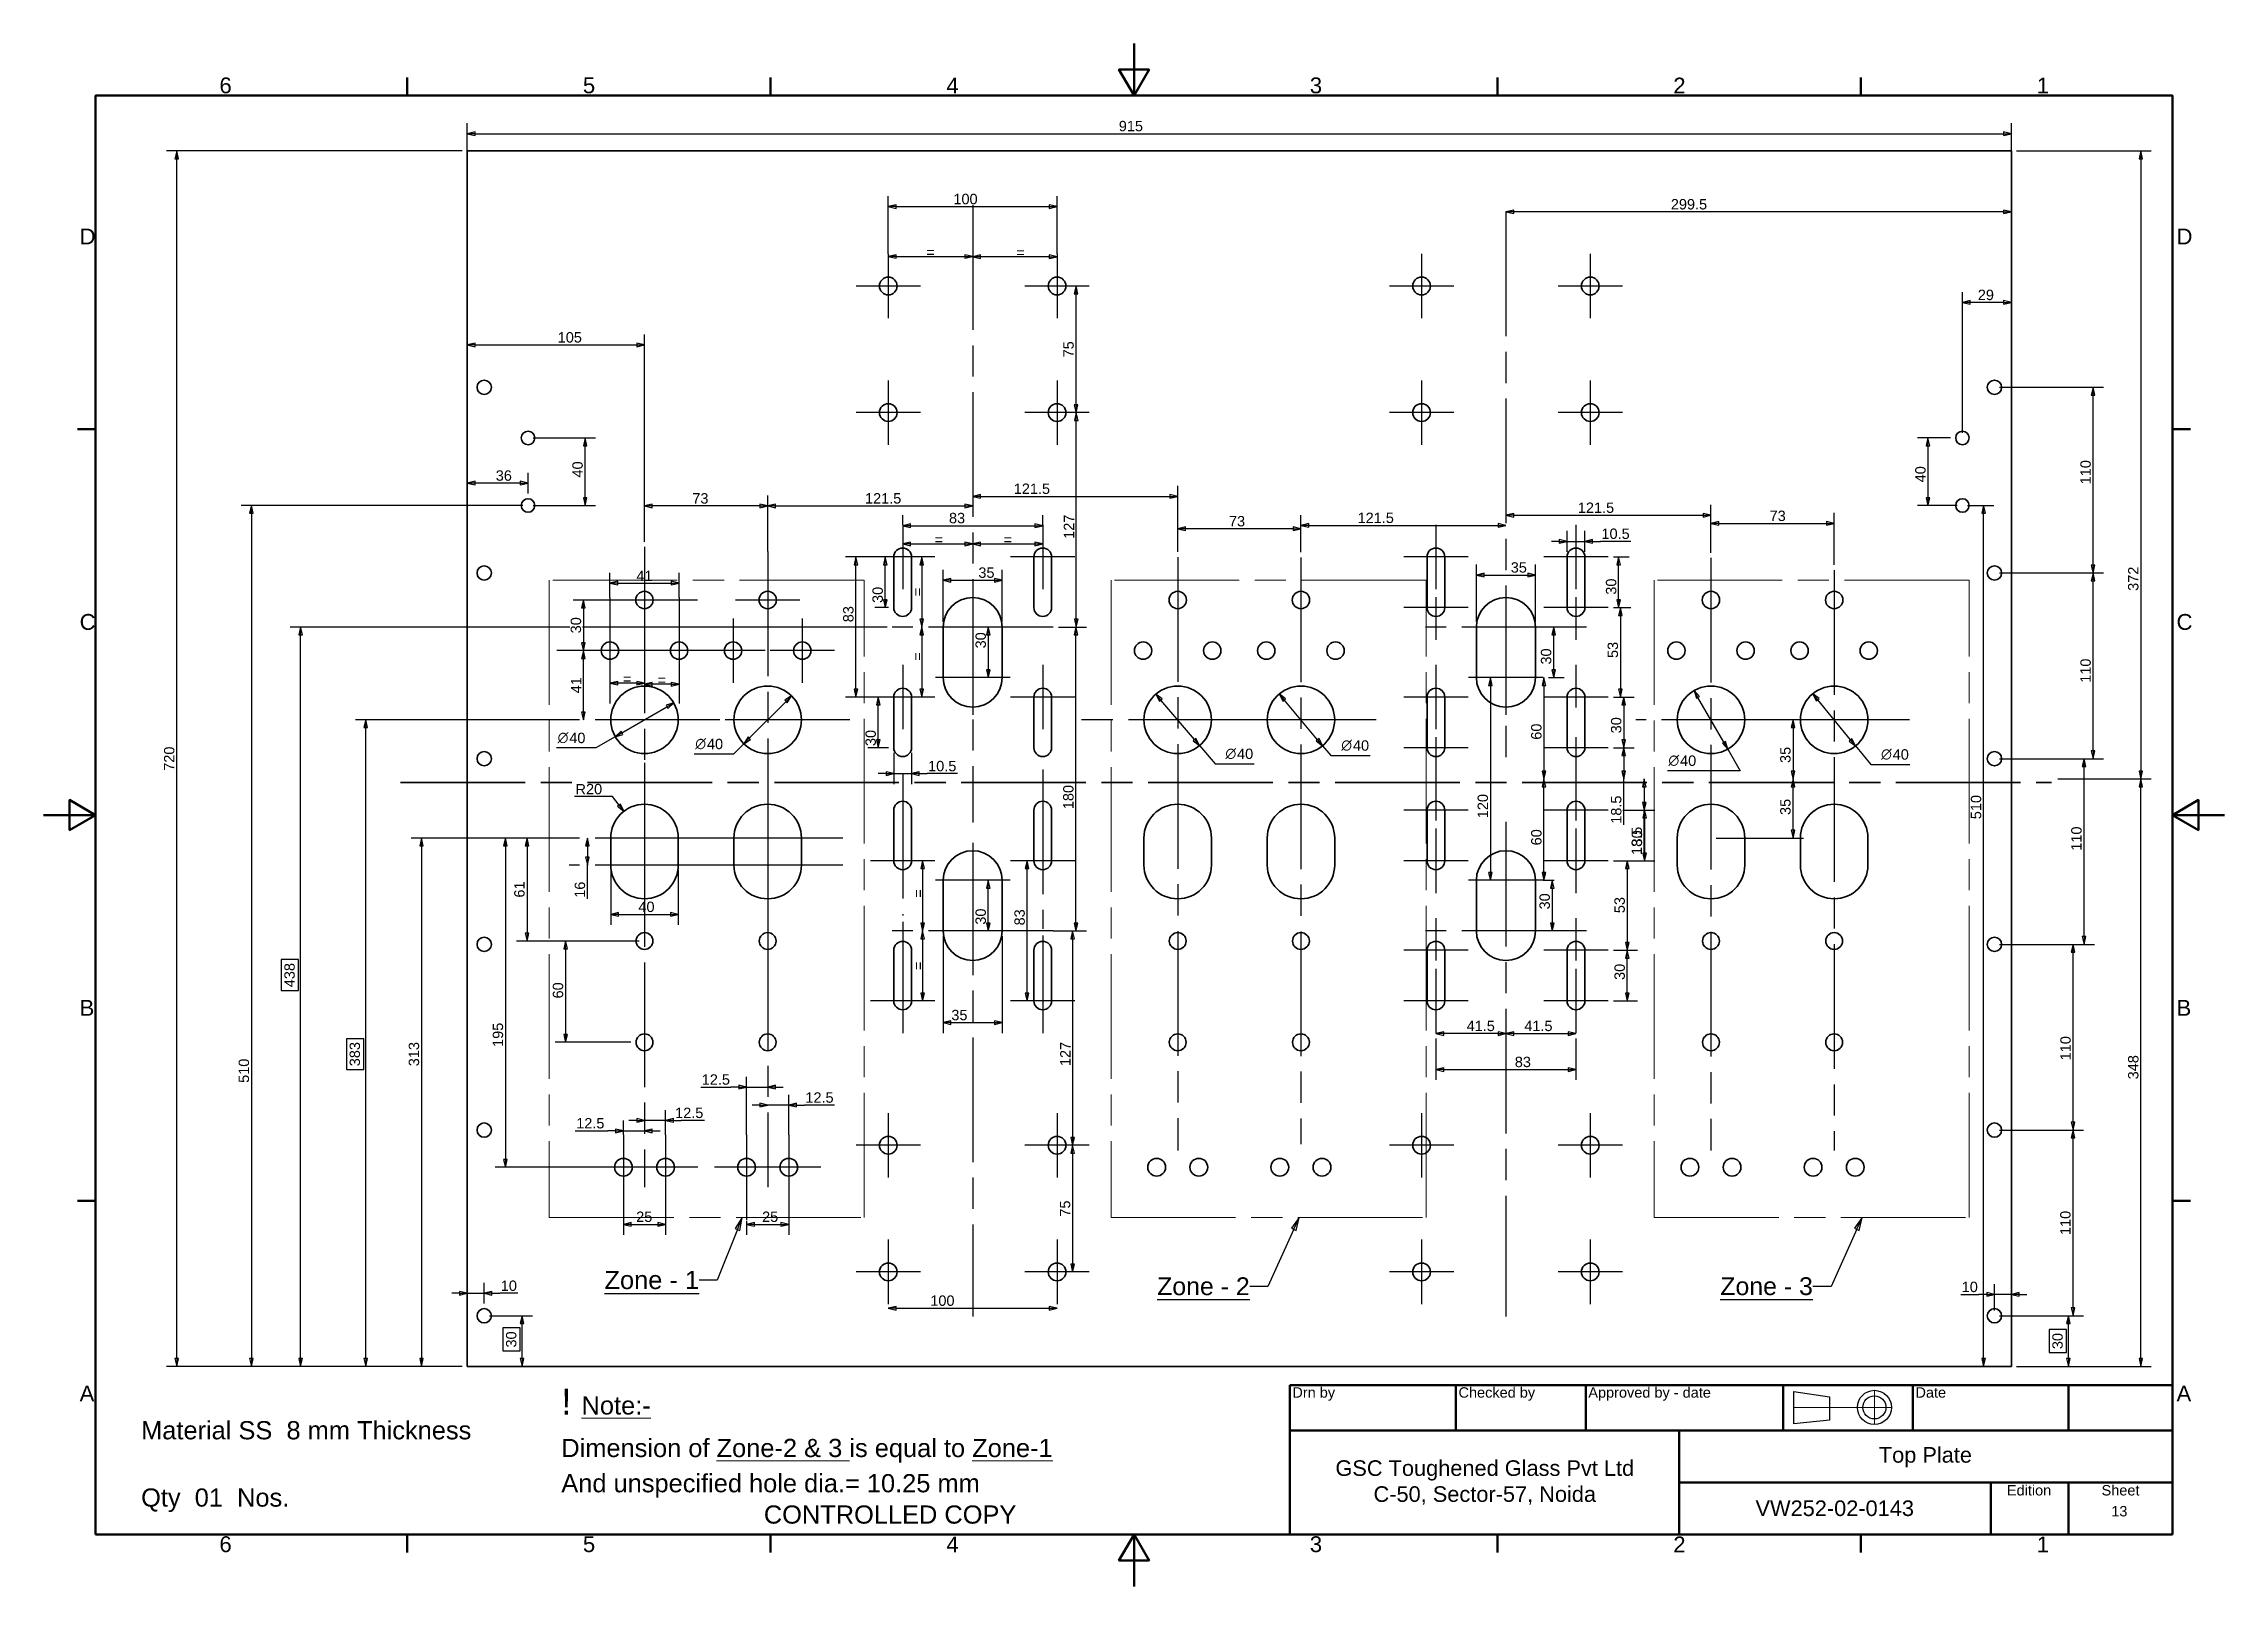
# Paper-space layout 'Top Plate' of a CAD drawing. Header units: millimetres. Extents: x 0 to 420, y 0 to 297.
import ezdxf

# ---------------------------------------------------------------- set-up
doc = ezdxf.new("R2010")
doc.units = ezdxf.units.MM
doc.linetypes.add('ACAD_ISO08W100', pattern=[36, 24, -3, 6, -3])
for name, color, linetype, lineweight in [('2dTransBorder', 7, 'Continuous', 35), ('2dTransTitleBlock', 7, 'Continuous', 35), ('Center Mark', 7, 'ACAD_ISO08W100', 25), ('Dimensions', 5, 'Continuous', 25), ('Leader Lines', 7, 'Continuous', 25), ('Sketch Lines', 7, 'Continuous', 25), ('Text', 5, 'Continuous', 25), ('Visible Edges', 7, 'Continuous', 50)]:
    doc.layers.add(name, color=color, linetype=linetype, lineweight=lineweight)
doc.layers.add('Title', color=7, linetype='Continuous')
doc.styles.add('Current-ISO', font='ARIAL.TTF')
doc.styles.get("Standard").update_dxf_attribs({"font": 'ARIAL.TTF'})
doc.styles.add('Text Style15', font='AIGDT___.TTF')
doc.styles.add('Text Style19', font='ARIAL.TTF')
doc.styles.add('Text Style20', font='ARIAL.TTF')
doc.styles.add('Text Style5', font='ARIAL.TTF')

psp = doc.layouts.new('Top Plate')

# ---------------------------------------------------------------- texts
at = {"insert": (398.22, 15.47), "char_height": 2, "attachment_point": 1}
psp.add_mtext('13', dxfattribs=at)
at = {"layer": 'Text', "color": 179, "linetype": 'Continuous', "lineweight": 5, "true_color": 0x262659, "char_height": 3.5, "attachment_point": 1, "style": 'Current-ISO'}
for s, insert, width, line_spacing_factor in [('\\W1.00;\\H5.0038;\\l! \\W1.00;\\H3.5052;\\LNote:-\\P\\W1.00;\\H3.5000;\\lDimension of \\W1.00;\\H3.5052;\\LZone-2 & 3 \\W1.00;\\H3.5000;\\lis equal to \\W1.00;\\H3.5052;\\LZone-1\\P\\W1.00;\\H3.5000;\\lAnd unspecified hole dia.= 10.25 mm', (99.71, 38.09), 121.4984, 1.161834), ('Material SS  \\W1.00;\\H3.5052;\\l8 mm\\W1.00;\\H3.5000;\\l Thickness \\P \\PQty  01  Nos.', (18.78, 31.81), 81.7719, 1.109824)]:
    psp.add_mtext(s, dxfattribs=dict(at, insert=insert, width=width, line_spacing_factor=line_spacing_factor))

# ---------------------------------------------------------------- blocks, each defined once
blk = doc.blocks.new('2dTransSymbol1')
at = {"color": 179}
for points in [[(62.4, 165.32), (62.05, 166.82), (61.7, 165.32), (62.4, 165.32)], [(61.7, 43.84), (62.05, 42.34), (62.4, 43.84), (61.7, 43.84)]]:
    blk.add_solid(points, dxfattribs=at)
at = {"layer": 'Dimensions', "color": 179, "linetype": 'Continuous', "lineweight": 25, "true_color": 0x262659}
for p, q in [((101.22, 166.82), (60.05, 166.82)), ((62.05, 166.82), (61.7, 165.32)), ((61.7, 165.32), (62.4, 165.32)), ((62.05, 165.32), (62.05, 166.82)), ((62.4, 165.32), (62.05, 166.82)), ((62.05, 43.84), (62.05, 165.32)), ((61.65, 105.44), (58.31, 105.44)), ((58.31, 105.44), (58.31, 99.48)), ((61.65, 99.48), (61.65, 105.44)), ((58.31, 99.48), (61.65, 99.48)), ((80.6, 42.34), (60.05, 42.34)), ((61.7, 43.84), (62.05, 42.34)), ((62.4, 43.84), (61.7, 43.84)), ((62.05, 43.84), (62.05, 42.34)), ((62.05, 42.34), (62.4, 43.84))]:
    blk.add_line(p, q, dxfattribs=at)
for points in [[(62.4, 165.32), (62.05, 166.82), (61.7, 165.32), (62.4, 165.32)], [(61.7, 43.84), (62.05, 42.34), (62.4, 43.84), (61.7, 43.84)]]:
    blk.add_lwpolyline(points, dxfattribs=at)
at = {"layer": 'Dimensions', "color": 178, "linetype": 'Continuous', "lineweight": 25, "true_color": 0x000001, "insert": (60.96, 100.13), "char_height": 2, "attachment_point": 7, "rotation": 90, "style": 'Text Style5'}
blk.add_mtext('383', dxfattribs=at)
blk = doc.blocks.new('2dCenterMark1')
at = {"layer": 'Center Mark', "lineweight": 25}
for p, q in [((115.72, 192.12), (115.72, 76.86)), ((130.22, 166.82), (101.22, 166.82))]:
    blk.add_line(p, q, dxfattribs=at)
blk = doc.blocks.new('2dCenterMark2')
at = {"layer": 'Center Mark', "lineweight": 25}
for p, q in [((139.45, 199.23), (139.45, 76.88)), ((155.24, 166.82), (124.95, 166.82))]:
    blk.add_line(p, q, dxfattribs=at)
blk = doc.blocks.new('2dCenterMark3')
at = {"layer": 'Center Mark', "lineweight": 25}
for p, q in [((218.42, 198.16), (218.42, 83.9)), ((232.92, 166.82), (197.93, 166.82))]:
    blk.add_line(p, q, dxfattribs=at)
blk = doc.blocks.new('2dCenterMark4')
at = {"layer": 'Center Mark', "lineweight": 25}
for p, q in [((242.15, 198.09), (242.15, 85.1)), ((256.65, 166.82), (227.65, 166.82))]:
    blk.add_line(p, q, dxfattribs=at)
blk = doc.blocks.new('2dCenterMark5')
at = {"layer": 'Center Mark', "lineweight": 25}
for p, q in [((321.12, 197.98), (321.12, 83.93)), ((335.62, 166.82), (306.62, 166.82))]:
    blk.add_line(p, q, dxfattribs=at)
blk = doc.blocks.new('2dCenterMark6')
at = {"layer": 'Center Mark', "lineweight": 25}
for p, q in [((344.85, 195.64), (344.85, 83.88)), ((359.35, 166.82), (330.35, 166.82))]:
    blk.add_line(p, q, dxfattribs=at)
blk = doc.blocks.new('2dCenterMark7')
at = {"layer": 'Center Mark', "lineweight": 25}
for p, q in [((178.93, 141.69), (178.93, 51.96)), ((194.43, 126.19), (163.43, 126.19))]:
    blk.add_line(p, q, dxfattribs=at)
blk = doc.blocks.new('2dCenterMark8')
at = {"layer": 'Center Mark', "lineweight": 25}
for p, q in [((178.93, 265.89), (178.93, 147.06)), ((194.43, 184.69), (163.43, 184.69))]:
    blk.add_line(p, q, dxfattribs=at)
blk = doc.blocks.new('2dCenterMark9')
at = {"layer": 'Center Mark', "lineweight": 25}
for p, q in [((281.63, 264.66), (281.63, 157.65)), ((297.13, 184.69), (266.13, 184.69))]:
    blk.add_line(p, q, dxfattribs=at)
blk = doc.blocks.new('2dCenterMark10')
at = {"layer": 'Center Mark', "lineweight": 25}
for p, q in [((281.63, 147.2), (281.63, 51.95)), ((297.13, 126.19), (266.13, 126.19))]:
    blk.add_line(p, q, dxfattribs=at)
blk = doc.blocks.new('2dCenterMark11')
at = {"layer": 'Center Mark', "lineweight": 25}
for p, q in [((115.72, 158.57), (115.72, 140.07)), ((130.22, 144.07), (101.22, 144.07))]:
    blk.add_line(p, q, dxfattribs=at)
blk = doc.blocks.new('2dCenterMark12')
at = {"layer": 'Center Mark', "lineweight": 25}
for p, q in [((115.72, 142.87), (115.72, 124.37)), ((130.22, 138.87), (101.22, 138.87))]:
    blk.add_line(p, q, dxfattribs=at)
blk = doc.blocks.new('2dCenterMark13')
at = {"layer": 'Center Mark', "lineweight": 25}
for p, q in [((139.45, 158.57), (139.45, 140.07)), ((153.95, 144.07), (124.95, 144.07))]:
    blk.add_line(p, q, dxfattribs=at)
blk = doc.blocks.new('2dCenterMark14')
at = {"layer": 'Center Mark', "lineweight": 25}
for p, q in [((139.45, 142.87), (139.45, 124.37)), ((153.95, 138.87), (124.95, 138.87))]:
    blk.add_line(p, q, dxfattribs=at)
blk = doc.blocks.new('2dTransSymbol2')
at = {"color": 179}
for points in [[(49.83, 183.19), (49.48, 184.69), (49.13, 183.19), (49.83, 183.19)], [(49.13, 43.84), (49.48, 42.34), (49.83, 43.84), (49.13, 43.84)]]:
    blk.add_solid(points, dxfattribs=at)
at = {"layer": 'Dimensions', "color": 179, "linetype": 'Continuous', "lineweight": 25, "true_color": 0x262659}
for p, q in [((101.33, 184.69), (47.48, 184.69)), ((49.48, 184.69), (49.13, 183.19)), ((49.13, 183.19), (49.83, 183.19)), ((49.48, 183.19), (49.48, 184.69)), ((49.83, 183.19), (49.48, 184.69)), ((49.48, 43.84), (49.48, 183.19)), ((108.96, 184.69), (103.77, 184.69)), ((115.62, 184.69), (109.16, 184.69)), ((122.28, 184.69), (115.82, 184.69)), ((132.68, 184.69), (122.48, 184.69)), ((139.35, 184.69), (132.88, 184.69)), ((146.01, 184.69), (139.55, 184.69)), ((162.43, 184.69), (146.21, 184.69)), ((49.08, 120.65), (45.74, 120.65)), ((45.74, 120.65), (45.74, 114.69)), ((49.08, 114.69), (49.08, 120.65)), ((45.74, 114.69), (49.08, 114.69)), ((80.6, 42.34), (47.48, 42.34)), ((49.13, 43.84), (49.48, 42.34)), ((49.83, 43.84), (49.13, 43.84)), ((49.48, 43.84), (49.48, 42.34)), ((49.48, 42.34), (49.83, 43.84))]:
    blk.add_line(p, q, dxfattribs=at)
for points in [[(49.83, 183.19), (49.48, 184.69), (49.13, 183.19), (49.83, 183.19)], [(49.13, 43.84), (49.48, 42.34), (49.83, 43.84), (49.13, 43.84)]]:
    blk.add_lwpolyline(points, dxfattribs=at)
at = {"layer": 'Dimensions', "linetype": 'Continuous', "lineweight": 25, "insert": (48.39, 115.34), "char_height": 2, "attachment_point": 7, "rotation": 90, "style": 'Text Style5'}
blk.add_mtext('438', dxfattribs=at)
blk = doc.blocks.new('2dTransSymbol3')
at = {"color": 179}
for points in [[(110.56, 193.49), (109.06, 193.14), (110.56, 192.79), (110.56, 193.49)], [(120.88, 192.79), (122.38, 193.14), (120.88, 193.49), (120.88, 192.79)]]:
    blk.add_solid(points, dxfattribs=at)
at = {"layer": 'Dimensions', "color": 179, "linetype": 'Continuous', "lineweight": 25, "true_color": 0x262659}
for p, q in [((109.06, 190.35), (109.06, 195.14)), ((110.56, 193.49), (109.06, 193.14)), ((110.56, 192.79), (110.56, 193.49)), ((122.38, 193.14), (120.88, 193.49)), ((120.88, 193.49), (120.88, 192.79)), ((122.38, 190.35), (122.38, 195.14)), ((110.56, 193.14), (109.06, 193.14)), ((109.06, 193.14), (110.56, 192.79)), ((110.56, 193.14), (120.88, 193.14)), ((120.88, 193.14), (122.38, 193.14)), ((120.88, 192.79), (122.38, 193.14))]:
    blk.add_line(p, q, dxfattribs=at)
for points in [[(110.56, 193.49), (109.06, 193.14), (110.56, 192.79), (110.56, 193.49)], [(120.88, 192.79), (122.38, 193.14), (120.88, 193.49), (120.88, 192.79)]]:
    blk.add_lwpolyline(points, dxfattribs=at)
at = {"layer": 'Dimensions', "color": 18, "linetype": 'Continuous', "lineweight": 25, "true_color": 0x000000, "insert": (114.17, 193.54), "char_height": 2, "attachment_point": 7, "style": 'Text Style5'}
blk.add_mtext('41', dxfattribs=at)
blk = doc.blocks.new('2dTransSymbol4')
at = {"color": 179}
for points in [[(104.32, 188.39), (103.97, 189.89), (103.62, 188.39), (104.32, 188.39)], [(103.62, 181.64), (103.97, 180.14), (104.32, 181.64), (103.62, 181.64)]]:
    blk.add_solid(points, dxfattribs=at)
at = {"layer": 'Dimensions', "color": 179, "linetype": 'Continuous', "lineweight": 25, "true_color": 0x262659}
for p, q in [((105.51, 189.89), (101.97, 189.89)), ((103.97, 189.89), (103.62, 188.39)), ((103.97, 188.39), (103.97, 189.89)), ((104.32, 188.39), (103.97, 189.89)), ((103.62, 188.39), (104.32, 188.39)), ((103.97, 188.39), (103.97, 181.64)), ((103.62, 181.64), (103.97, 180.14)), ((104.32, 181.64), (103.62, 181.64)), ((103.97, 181.64), (103.97, 180.14)), ((103.97, 180.14), (104.32, 181.64))]:
    blk.add_line(p, q, dxfattribs=at)
for points in [[(104.32, 188.39), (103.97, 189.89), (103.62, 188.39), (104.32, 188.39)], [(103.62, 181.64), (103.97, 180.14), (104.32, 181.64), (103.62, 181.64)]]:
    blk.add_lwpolyline(points, dxfattribs=at)
at = {"layer": 'Dimensions', "linetype": 'Continuous', "lineweight": 25, "insert": (103.54, 183.47), "char_height": 2, "attachment_point": 7, "rotation": 90, "style": 'Text Style5'}
blk.add_mtext('30', dxfattribs=at)
blk = doc.blocks.new('2dTransSymbol5')
at = {"color": 179}
for points in [[(104.32, 178.64), (103.97, 180.14), (103.62, 178.64), (104.32, 178.64)], [(103.62, 168.32), (103.97, 166.82), (104.32, 168.32), (103.62, 168.32)]]:
    blk.add_solid(points, dxfattribs=at)
at = {"layer": 'Dimensions', "color": 179, "linetype": 'Continuous', "lineweight": 25, "true_color": 0x262659}
for p, q in [((103.97, 180.14), (103.62, 178.64)), ((103.62, 178.64), (104.32, 178.64)), ((103.97, 178.64), (103.97, 180.14)), ((104.32, 178.64), (103.97, 180.14)), ((103.97, 168.32), (103.97, 178.64)), ((103.62, 168.32), (103.97, 166.82)), ((104.32, 168.32), (103.62, 168.32)), ((103.97, 168.32), (103.97, 166.82)), ((103.97, 166.82), (104.32, 168.32))]:
    blk.add_line(p, q, dxfattribs=at)
for points in [[(104.32, 178.64), (103.97, 180.14), (103.62, 178.64), (104.32, 178.64)], [(103.62, 168.32), (103.97, 166.82), (104.32, 168.32), (103.62, 168.32)]]:
    blk.add_lwpolyline(points, dxfattribs=at)
at = {"layer": 'Dimensions', "color": 178, "linetype": 'Continuous', "lineweight": 25, "true_color": 0x000003, "insert": (103.57, 171.93), "char_height": 2, "attachment_point": 7, "rotation": 90, "style": 'Text Style5'}
blk.add_mtext('41', dxfattribs=at)
blk = doc.blocks.new('2dCenterMark15')
at = {"layer": 'Center Mark', "lineweight": 25}
for p, q in [((115.72, 200.1), (115.72, 179.69)), ((125.93, 189.89), (105.51, 189.89))]:
    blk.add_line(p, q, dxfattribs=at)
blk = doc.blocks.new('2dCenterMark16')
at = {"layer": 'Center Mark', "lineweight": 25}
for p, q in [((109.06, 190.35), (109.06, 169.94)), ((119.26, 180.14), (98.85, 180.14))]:
    blk.add_line(p, q, dxfattribs=at)
blk = doc.blocks.new('2dCenterMark17')
at = {"layer": 'Center Mark', "lineweight": 25}
for p, q in [((122.38, 190.35), (122.38, 169.94)), ((132.59, 180.14), (112.18, 180.14))]:
    blk.add_line(p, q, dxfattribs=at)
blk = doc.blocks.new('2dCenterMark18')
at = {"layer": 'Center Mark', "lineweight": 25}
for p, q in [((139.45, 196.1), (139.45, 183.69)), ((145.65, 189.89), (133.24, 189.89))]:
    blk.add_line(p, q, dxfattribs=at)
blk = doc.blocks.new('2dCenterMark19')
at = {"layer": 'Center Mark', "lineweight": 25}
for p, q in [((132.78, 186.35), (132.78, 173.94)), ((138.99, 180.14), (126.58, 180.14))]:
    blk.add_line(p, q, dxfattribs=at)
blk = doc.blocks.new('2dCenterMark20')
at = {"layer": 'Center Mark', "lineweight": 25}
for p, q in [((146.11, 186.35), (146.11, 173.94)), ((152.31, 180.14), (139.9, 180.14))]:
    blk.add_line(p, q, dxfattribs=at)
blk = doc.blocks.new('2dTransSymbol6')
at = {"color": 179}
for points in [[(110.56, 174.23), (109.06, 173.88), (110.56, 173.53), (110.56, 174.23)], [(114.22, 173.53), (115.72, 173.88), (114.22, 174.23), (114.22, 173.53)]]:
    blk.add_solid(points, dxfattribs=at)
at = {"layer": 'Dimensions', "color": 179, "linetype": 'Continuous', "lineweight": 25, "true_color": 0x262659}
for p, q in [((110.56, 174.23), (109.06, 173.88)), ((110.56, 173.88), (109.06, 173.88)), ((109.06, 173.88), (110.56, 173.53)), ((110.56, 173.53), (110.56, 174.23)), ((114.22, 173.88), (110.56, 173.88)), ((115.72, 173.88), (114.22, 174.23)), ((114.22, 174.23), (114.22, 173.53)), ((114.22, 173.88), (115.72, 173.88)), ((114.22, 173.53), (115.72, 173.88))]:
    blk.add_line(p, q, dxfattribs=at)
for points in [[(110.56, 174.23), (109.06, 173.88), (110.56, 173.53), (110.56, 174.23)], [(114.22, 173.53), (115.72, 173.88), (114.22, 174.23), (114.22, 173.53)]]:
    blk.add_lwpolyline(points, dxfattribs=at)
at = {"layer": 'Dimensions', "color": 18, "linetype": 'Continuous', "lineweight": 25, "true_color": 0x000000, "insert": (111.57, 173.71), "char_height": 2, "attachment_point": 7, "style": 'Text Style5'}
blk.add_mtext('=', dxfattribs=at)
blk = doc.blocks.new('2dTransSymbol7')
at = {"color": 179}
for points in [[(73.13, 142.57), (72.78, 144.07), (72.43, 142.57), (73.13, 142.57)], [(72.43, 43.84), (72.78, 42.34), (73.13, 43.84), (72.43, 43.84)]]:
    blk.add_solid(points, dxfattribs=at)
at = {"layer": 'Dimensions', "color": 179, "linetype": 'Continuous', "lineweight": 25, "true_color": 0x262659}
for p, q in [((100.22, 144.07), (70.78, 144.07)), ((72.78, 144.07), (72.43, 142.57)), ((72.78, 142.57), (72.78, 144.07)), ((73.13, 142.57), (72.78, 144.07)), ((72.43, 142.57), (73.13, 142.57)), ((72.78, 142.57), (72.78, 43.84)), ((80.6, 42.34), (70.78, 42.34)), ((72.43, 43.84), (72.78, 42.34)), ((73.13, 43.84), (72.43, 43.84)), ((72.78, 43.84), (72.78, 42.34)), ((72.78, 42.34), (73.13, 43.84))]:
    blk.add_line(p, q, dxfattribs=at)
for points in [[(73.13, 142.57), (72.78, 144.07), (72.43, 142.57), (73.13, 142.57)], [(72.43, 43.84), (72.78, 42.34), (73.13, 43.84), (72.43, 43.84)]]:
    blk.add_lwpolyline(points, dxfattribs=at)
at = {"layer": 'Dimensions', "color": 18, "linetype": 'Continuous', "lineweight": 25, "true_color": 0x000000, "insert": (72.35, 100.13), "char_height": 2, "attachment_point": 7, "rotation": 90, "style": 'Text Style5'}
blk.add_mtext('313', dxfattribs=at)
blk = doc.blocks.new('2dTransSymbol8')
at = {"color": 179}
for points in [[(219.92, 203.95), (218.42, 203.6), (219.92, 203.25), (219.92, 203.95)], [(240.65, 203.25), (242.15, 203.6), (240.65, 203.95), (240.65, 203.25)]]:
    blk.add_solid(points, dxfattribs=at)
at = {"layer": 'Dimensions', "color": 179, "linetype": 'Continuous', "lineweight": 25, "true_color": 0x262659}
for p, q in [((218.42, 199.16), (218.42, 205.6)), ((219.92, 203.95), (218.42, 203.6)), ((219.92, 203.6), (218.42, 203.6)), ((218.42, 203.6), (219.92, 203.25)), ((219.92, 203.25), (219.92, 203.95)), ((240.65, 203.6), (219.92, 203.6)), ((242.15, 203.6), (240.65, 203.95)), ((240.65, 203.95), (240.65, 203.25)), ((240.65, 203.6), (242.15, 203.6)), ((240.65, 203.25), (242.15, 203.6)), ((242.15, 199.09), (242.15, 205.6))]:
    blk.add_line(p, q, dxfattribs=at)
for points in [[(219.92, 203.95), (218.42, 203.6), (219.92, 203.25), (219.92, 203.95)], [(240.65, 203.25), (242.15, 203.6), (240.65, 203.95), (240.65, 203.25)]]:
    blk.add_lwpolyline(points, dxfattribs=at)
at = {"layer": 'Dimensions', "linetype": 'Continuous', "lineweight": 25, "insert": (228.29, 204.03), "char_height": 2, "attachment_point": 7, "style": 'Text Style5'}
blk.add_mtext('73', dxfattribs=at)
blk = doc.blocks.new('2dTransSymbol9')
at = {"color": 179}
for points in [[(140.95, 208.34), (139.45, 207.99), (140.95, 207.64), (140.95, 208.34)], [(177.43, 207.64), (178.93, 207.99), (177.43, 208.34), (177.43, 207.64)]]:
    blk.add_solid(points, dxfattribs=at)
at = {"layer": 'Dimensions', "color": 179, "linetype": 'Continuous', "lineweight": 25, "true_color": 0x262659}
for p, q in [((139.45, 200.23), (139.45, 209.99)), ((140.95, 208.34), (139.45, 207.99)), ((140.95, 207.99), (139.45, 207.99)), ((139.45, 207.99), (140.95, 207.64)), ((140.95, 207.64), (140.95, 208.34)), ((140.95, 207.99), (177.43, 207.99)), ((178.93, 207.99), (177.43, 208.34)), ((177.43, 208.34), (177.43, 207.64)), ((177.43, 207.99), (178.93, 207.99)), ((177.43, 207.64), (178.93, 207.99))]:
    blk.add_line(p, q, dxfattribs=at)
for points in [[(140.95, 208.34), (139.45, 207.99), (140.95, 207.64), (140.95, 208.34)], [(177.43, 207.64), (178.93, 207.99), (177.43, 208.34), (177.43, 207.64)]]:
    blk.add_lwpolyline(points, dxfattribs=at)
at = {"layer": 'Dimensions', "color": 18, "linetype": 'Continuous', "lineweight": 25, "true_color": 0x000000, "insert": (158.19, 208.43), "char_height": 2, "attachment_point": 7, "style": 'Text Style5'}
blk.add_mtext('121.5', dxfattribs=at)
blk = doc.blocks.new('2dTransSymbol10')
at = {"color": 179}
for points in [[(180.43, 210.19), (178.93, 209.84), (180.43, 209.49), (180.43, 210.19)], [(216.92, 209.49), (218.42, 209.84), (216.92, 210.19), (216.92, 209.49)]]:
    blk.add_solid(points, dxfattribs=at)
at = {"layer": 'Dimensions', "color": 179, "linetype": 'Continuous', "lineweight": 25, "true_color": 0x262659}
for p, q in [((180.43, 210.19), (178.93, 209.84)), ((180.43, 209.49), (180.43, 210.19)), ((218.42, 209.84), (216.92, 210.19)), ((216.92, 210.19), (216.92, 209.49)), ((218.42, 199.16), (218.42, 211.84)), ((180.43, 209.84), (178.93, 209.84)), ((178.93, 209.84), (180.43, 209.49)), ((180.43, 209.84), (216.92, 209.84)), ((216.92, 209.84), (218.42, 209.84)), ((216.92, 209.49), (218.42, 209.84))]:
    blk.add_line(p, q, dxfattribs=at)
for points in [[(180.43, 210.19), (178.93, 209.84), (180.43, 209.49), (180.43, 210.19)], [(216.92, 209.49), (218.42, 209.84), (216.92, 210.19), (216.92, 209.49)]]:
    blk.add_lwpolyline(points, dxfattribs=at)
at = {"layer": 'Dimensions', "linetype": 'Continuous', "lineweight": 25, "insert": (186.84, 210.28), "char_height": 2, "attachment_point": 7, "style": 'Text Style5'}
blk.add_mtext('121.5', dxfattribs=at)
blk = doc.blocks.new('2dTransSymbol11')
at = {"color": 179}
for points in [[(243.65, 204.6), (242.15, 204.25), (243.65, 203.9), (243.65, 204.6)], [(280.13, 203.9), (281.63, 204.25), (280.13, 204.6), (280.13, 203.9)]]:
    blk.add_solid(points, dxfattribs=at)
at = {"layer": 'Dimensions', "color": 179, "linetype": 'Continuous', "lineweight": 25, "true_color": 0x262659}
for p, q in [((242.15, 199.09), (242.15, 206.25)), ((243.65, 204.6), (242.15, 204.25)), ((243.65, 204.25), (242.15, 204.25)), ((242.15, 204.25), (243.65, 203.9)), ((243.65, 203.9), (243.65, 204.6)), ((243.65, 204.25), (280.13, 204.25)), ((281.63, 204.25), (280.13, 204.6)), ((280.13, 204.6), (280.13, 203.9)), ((280.13, 204.25), (281.63, 204.25)), ((280.13, 203.9), (281.63, 204.25))]:
    blk.add_line(p, q, dxfattribs=at)
for points in [[(243.65, 204.6), (242.15, 204.25), (243.65, 203.9), (243.65, 204.6)], [(280.13, 203.9), (281.63, 204.25), (280.13, 204.6), (280.13, 203.9)]]:
    blk.add_lwpolyline(points, dxfattribs=at)
at = {"layer": 'Dimensions', "color": 18, "linetype": 'Continuous', "lineweight": 25, "true_color": 0x000000, "insert": (253.06, 204.68), "char_height": 2, "attachment_point": 7, "style": 'Text Style5'}
blk.add_mtext('121.5', dxfattribs=at)
blk = doc.blocks.new('2dTransSymbol12')
at = {"color": 179}
for points in [[(283.13, 206.55), (281.63, 206.2), (283.13, 205.85), (283.13, 206.55)], [(319.62, 205.85), (321.12, 206.2), (319.62, 206.55), (319.62, 205.85)]]:
    blk.add_solid(points, dxfattribs=at)
at = {"layer": 'Dimensions', "color": 179, "linetype": 'Continuous', "lineweight": 25, "true_color": 0x262659}
for p, q in [((283.13, 206.55), (281.63, 206.2)), ((283.13, 206.2), (281.63, 206.2)), ((281.63, 206.2), (283.13, 205.85)), ((283.13, 205.85), (283.13, 206.55)), ((283.13, 206.2), (319.62, 206.2)), ((321.12, 206.2), (319.62, 206.55)), ((319.62, 206.55), (319.62, 205.85)), ((319.62, 206.2), (321.12, 206.2)), ((319.62, 205.85), (321.12, 206.2)), ((321.12, 198.98), (321.12, 208.2))]:
    blk.add_line(p, q, dxfattribs=at)
for points in [[(283.13, 206.55), (281.63, 206.2), (283.13, 205.85), (283.13, 206.55)], [(319.62, 205.85), (321.12, 206.2), (319.62, 206.55), (319.62, 205.85)]]:
    blk.add_lwpolyline(points, dxfattribs=at)
at = {"layer": 'Dimensions', "color": 18, "linetype": 'Continuous', "lineweight": 25, "true_color": 0x000000, "insert": (295.48, 206.63), "char_height": 2, "attachment_point": 7, "style": 'Text Style5'}
blk.add_mtext('121.5', dxfattribs=at)
blk = doc.blocks.new('2dTransSymbol13')
at = {"color": 179}
for points in [[(322.62, 204.99), (321.12, 204.64), (322.62, 204.29), (322.62, 204.99)], [(343.35, 204.29), (344.85, 204.64), (343.35, 204.99), (343.35, 204.29)]]:
    blk.add_solid(points, dxfattribs=at)
at = {"layer": 'Dimensions', "color": 179, "linetype": 'Continuous', "lineweight": 25, "true_color": 0x262659}
for p, q in [((321.12, 198.98), (321.12, 206.64)), ((344.85, 196.64), (344.85, 206.64)), ((322.62, 204.99), (321.12, 204.64)), ((322.62, 204.64), (321.12, 204.64)), ((321.12, 204.64), (322.62, 204.29)), ((322.62, 204.29), (322.62, 204.99)), ((322.62, 204.64), (343.35, 204.64)), ((344.85, 204.64), (343.35, 204.99)), ((343.35, 204.99), (343.35, 204.29)), ((343.35, 204.64), (344.85, 204.64)), ((343.35, 204.29), (344.85, 204.64))]:
    blk.add_line(p, q, dxfattribs=at)
for points in [[(322.62, 204.99), (321.12, 204.64), (322.62, 204.29), (322.62, 204.99)], [(343.35, 204.29), (344.85, 204.64), (343.35, 204.99), (343.35, 204.29)]]:
    blk.add_lwpolyline(points, dxfattribs=at)
at = {"layer": 'Dimensions', "color": 18, "linetype": 'Continuous', "lineweight": 25, "true_color": 0x000000, "insert": (332.42, 205.07), "char_height": 2, "attachment_point": 7, "style": 'Text Style5'}
blk.add_mtext('73', dxfattribs=at)
blk = doc.blocks.new('2dTransSymbol14')
at = {"color": 179}
for points in [[(105.09, 142.57), (104.74, 144.07), (104.39, 142.57), (105.09, 142.57)], [(104.39, 140.37), (104.74, 138.87), (105.09, 140.37), (104.39, 140.37)]]:
    blk.add_solid(points, dxfattribs=at)
at = {"layer": 'Dimensions', "color": 179, "linetype": 'Continuous', "lineweight": 25, "true_color": 0x262659}
for p, q in [((104.74, 144.07), (104.39, 142.57)), ((104.74, 142.57), (104.74, 144.07)), ((105.09, 142.57), (104.74, 144.07)), ((104.39, 142.57), (105.09, 142.57)), ((104.39, 140.37), (104.74, 138.87)), ((105.09, 140.37), (104.39, 140.37)), ((104.74, 142.57), (104.74, 140.37)), ((104.74, 140.37), (104.74, 138.87)), ((104.74, 138.87), (105.09, 140.37)), ((104.74, 132.36), (104.74, 138.87))]:
    blk.add_line(p, q, dxfattribs=at)
for points in [[(105.09, 142.57), (104.74, 144.07), (104.39, 142.57), (105.09, 142.57)], [(104.39, 140.37), (104.74, 138.87), (105.09, 140.37), (104.39, 140.37)]]:
    blk.add_lwpolyline(points, dxfattribs=at)
at = {"layer": 'Dimensions', "color": 18, "linetype": 'Continuous', "lineweight": 25, "true_color": 0x000000, "insert": (104.31, 132.56), "char_height": 2, "attachment_point": 7, "rotation": 90, "style": 'Text Style5'}
blk.add_mtext('16', dxfattribs=at)
blk = doc.blocks.new('2dTransSymbol15')
at = {"color": 179}
for points in [[(110.72, 129.71), (109.22, 129.36), (110.72, 129.01), (110.72, 129.71)], [(120.72, 129.01), (122.22, 129.36), (120.72, 129.71), (120.72, 129.01)]]:
    blk.add_solid(points, dxfattribs=at)
at = {"layer": 'Dimensions', "color": 179, "linetype": 'Continuous', "lineweight": 25, "true_color": 0x262659}
for p, q in [((109.22, 137.87), (109.22, 127.36)), ((122.22, 137.87), (122.22, 127.36)), ((110.72, 129.71), (109.22, 129.36)), ((110.72, 129.36), (109.22, 129.36)), ((109.22, 129.36), (110.72, 129.01)), ((110.72, 129.01), (110.72, 129.71)), ((110.72, 129.36), (120.72, 129.36)), ((122.22, 129.36), (120.72, 129.71)), ((120.72, 129.71), (120.72, 129.01)), ((120.72, 129.36), (122.22, 129.36)), ((120.72, 129.01), (122.22, 129.36))]:
    blk.add_line(p, q, dxfattribs=at)
for points in [[(110.72, 129.71), (109.22, 129.36), (110.72, 129.01), (110.72, 129.71)], [(120.72, 129.01), (122.22, 129.36), (120.72, 129.71), (120.72, 129.01)]]:
    blk.add_lwpolyline(points, dxfattribs=at)
at = {"layer": 'Dimensions', "color": 178, "linetype": 'Continuous', "lineweight": 25, "true_color": 0x000001, "insert": (114.55, 129.79), "char_height": 2, "attachment_point": 7, "style": 'Text Style5'}
blk.add_mtext('40', dxfattribs=at)
blk = doc.blocks.new('2dTransSymbol16')
at = {"color": 179}
for points in [[(156.8, 196.68), (156.45, 198.18), (156.1, 196.68), (156.8, 196.68)], [(156.1, 172.71), (156.45, 171.21), (156.8, 172.71), (156.1, 172.71)]]:
    blk.add_solid(points, dxfattribs=at)
at = {"layer": 'Dimensions', "color": 179, "linetype": 'Continuous', "lineweight": 25, "true_color": 0x262659}
for p, q in [((159.24, 198.18), (154.45, 198.18)), ((156.45, 198.18), (156.1, 196.68)), ((156.45, 196.68), (156.45, 198.18)), ((156.8, 196.68), (156.45, 198.18)), ((156.1, 196.68), (156.8, 196.68)), ((156.45, 172.71), (156.45, 196.68)), ((156.1, 172.71), (156.45, 171.21)), ((156.8, 172.71), (156.1, 172.71)), ((156.45, 172.71), (156.45, 171.21)), ((156.45, 171.21), (156.8, 172.71)), ((159.24, 171.21), (154.45, 171.21))]:
    blk.add_line(p, q, dxfattribs=at)
for points in [[(156.8, 196.68), (156.45, 198.18), (156.1, 196.68), (156.8, 196.68)], [(156.1, 172.71), (156.45, 171.21), (156.8, 172.71), (156.1, 172.71)]]:
    blk.add_lwpolyline(points, dxfattribs=at)
at = {"layer": 'Dimensions', "color": 18, "linetype": 'Continuous', "lineweight": 25, "true_color": 0x000000, "insert": (156.01, 185.61), "char_height": 2, "attachment_point": 7, "rotation": 90, "style": 'Text Style5'}
blk.add_mtext('83', dxfattribs=at)
blk = doc.blocks.new('2dTransSymbol17')
at = {"color": 179}
for points in [[(166.95, 204.55), (165.45, 204.2), (166.95, 203.85), (166.95, 204.55)], [(190.92, 203.85), (192.42, 204.2), (190.92, 204.55), (190.92, 203.85)]]:
    blk.add_solid(points, dxfattribs=at)
at = {"layer": 'Dimensions', "color": 179, "linetype": 'Continuous', "lineweight": 25, "true_color": 0x262659}
for p, q in [((165.45, 204.39), (165.45, 206.2)), ((192.42, 204.39), (192.42, 206.2)), ((166.95, 204.55), (165.45, 204.2)), ((166.95, 204.2), (165.45, 204.2)), ((165.45, 204.2), (166.95, 203.85)), ((166.95, 203.85), (166.95, 204.55)), ((166.95, 204.2), (190.92, 204.2)), ((192.42, 204.2), (190.92, 204.55)), ((190.92, 204.55), (190.92, 203.85)), ((190.92, 204.2), (192.42, 204.2)), ((190.92, 203.85), (192.42, 204.2))]:
    blk.add_line(p, q, dxfattribs=at)
for points in [[(166.95, 204.55), (165.45, 204.2), (166.95, 203.85), (166.95, 204.55)], [(190.92, 203.85), (192.42, 204.2), (190.92, 204.55), (190.92, 203.85)]]:
    blk.add_lwpolyline(points, dxfattribs=at)
at = {"layer": 'Dimensions', "color": 178, "linetype": 'Continuous', "lineweight": 25, "true_color": 0x000001, "insert": (174.37, 204.64), "char_height": 2, "attachment_point": 7, "style": 'Text Style5'}
blk.add_mtext('83', dxfattribs=at)
blk = doc.blocks.new('2dTransSymbol18')
at = {"color": 179}
for points in [[(166.95, 201.04), (165.45, 200.69), (166.95, 200.34), (166.95, 201.04)], [(177.43, 200.34), (178.93, 200.69), (177.43, 201.04), (177.43, 200.34)]]:
    blk.add_solid(points, dxfattribs=at)
at = {"layer": 'Dimensions', "color": 179, "linetype": 'Continuous', "lineweight": 25, "true_color": 0x262659}
for p, q in [((166.95, 201.04), (165.45, 200.69)), ((166.95, 200.69), (165.45, 200.69)), ((165.45, 200.69), (166.95, 200.34)), ((166.95, 200.34), (166.95, 201.04)), ((166.95, 200.69), (177.43, 200.69)), ((178.93, 200.69), (177.43, 201.04)), ((177.43, 201.04), (177.43, 200.34)), ((177.43, 200.69), (178.93, 200.69)), ((177.43, 200.34), (178.93, 200.69))]:
    blk.add_line(p, q, dxfattribs=at)
for points in [[(166.95, 201.04), (165.45, 200.69), (166.95, 200.34), (166.95, 201.04)], [(177.43, 200.34), (178.93, 200.69), (177.43, 201.04), (177.43, 200.34)]]:
    blk.add_lwpolyline(points, dxfattribs=at)
at = {"layer": 'Dimensions', "linetype": 'Continuous', "lineweight": 25, "insert": (171.59, 200.52), "char_height": 2, "attachment_point": 7, "style": 'Text Style5'}
blk.add_mtext('=', dxfattribs=at)
blk = doc.blocks.new('2dTransSymbol19')
at = {"color": 179}
for points in [[(180.43, 201.04), (178.93, 200.69), (180.43, 200.34), (180.43, 201.04)], [(190.92, 200.34), (192.42, 200.69), (190.92, 201.04), (190.92, 200.34)]]:
    blk.add_solid(points, dxfattribs=at)
at = {"layer": 'Dimensions', "color": 179, "linetype": 'Continuous', "lineweight": 25, "true_color": 0x262659}
for p, q in [((180.43, 201.04), (178.93, 200.69)), ((180.43, 200.69), (178.93, 200.69)), ((178.93, 200.69), (180.43, 200.34)), ((180.43, 200.34), (180.43, 201.04)), ((180.43, 200.69), (190.92, 200.69)), ((192.42, 200.69), (190.92, 201.04)), ((190.92, 201.04), (190.92, 200.34)), ((190.92, 200.69), (192.42, 200.69)), ((190.92, 200.34), (192.42, 200.69))]:
    blk.add_line(p, q, dxfattribs=at)
for points in [[(180.43, 201.04), (178.93, 200.69), (180.43, 200.34), (180.43, 201.04)], [(190.92, 200.34), (192.42, 200.69), (190.92, 201.04), (190.92, 200.34)]]:
    blk.add_lwpolyline(points, dxfattribs=at)
at = {"layer": 'Dimensions', "linetype": 'Continuous', "lineweight": 25, "insert": (184.86, 200.52), "char_height": 2, "attachment_point": 7, "style": 'Text Style5'}
blk.add_mtext('=', dxfattribs=at)
blk = doc.blocks.new('2dTransSymbol20')
at = {"color": 179}
for points in [[(117.22, 174.02), (115.72, 173.67), (117.22, 173.32), (117.22, 174.02)], [(120.88, 173.32), (122.38, 173.67), (120.88, 174.02), (120.88, 173.32)]]:
    blk.add_solid(points, dxfattribs=at)
at = {"layer": 'Dimensions', "color": 179, "linetype": 'Continuous', "lineweight": 25, "true_color": 0x262659}
for p, q in [((117.22, 174.02), (115.72, 173.67)), ((117.22, 173.67), (115.72, 173.67)), ((115.72, 173.67), (117.22, 173.32)), ((117.22, 173.32), (117.22, 174.02)), ((120.88, 173.67), (117.22, 173.67)), ((122.38, 173.67), (120.88, 174.02)), ((120.88, 174.02), (120.88, 173.32)), ((120.88, 173.67), (122.38, 173.67)), ((120.88, 173.32), (122.38, 173.67))]:
    blk.add_line(p, q, dxfattribs=at)
for points in [[(117.22, 174.02), (115.72, 173.67), (117.22, 173.32), (117.22, 174.02)], [(120.88, 173.32), (122.38, 173.67), (120.88, 174.02), (120.88, 173.32)]]:
    blk.add_lwpolyline(points, dxfattribs=at)
at = {"layer": 'Dimensions', "linetype": 'Continuous', "lineweight": 25, "insert": (118.24, 173.5), "char_height": 2, "attachment_point": 7, "style": 'Text Style5'}
blk.add_mtext('=', dxfattribs=at)
blk = doc.blocks.new('2dTransSymbol21')
at = {"color": 179}
for points in [[(169.47, 196.68), (169.12, 198.18), (168.77, 196.68), (169.47, 196.68)], [(168.77, 186.19), (169.12, 184.69), (169.47, 186.19), (168.77, 186.19)]]:
    blk.add_solid(points, dxfattribs=at)
at = {"layer": 'Dimensions', "color": 179, "linetype": 'Continuous', "lineweight": 25, "true_color": 0x262659}
for p, q in [((169.12, 198.18), (168.77, 196.68)), ((169.12, 196.68), (169.12, 198.18)), ((169.47, 196.68), (169.12, 198.18)), ((168.77, 196.68), (169.47, 196.68)), ((169.12, 196.68), (169.12, 186.19)), ((168.77, 186.19), (169.12, 184.69)), ((169.47, 186.19), (168.77, 186.19)), ((169.12, 186.19), (169.12, 184.69)), ((169.12, 184.69), (169.47, 186.19))]:
    blk.add_line(p, q, dxfattribs=at)
for points in [[(169.47, 196.68), (169.12, 198.18), (168.77, 196.68), (169.47, 196.68)], [(168.77, 186.19), (169.12, 184.69), (169.47, 186.19), (168.77, 186.19)]]:
    blk.add_lwpolyline(points, dxfattribs=at)
at = {"layer": 'Dimensions', "color": 18, "linetype": 'Continuous', "lineweight": 25, "true_color": 0x000000, "insert": (169.29, 190.62), "char_height": 2, "attachment_point": 7, "rotation": 90, "style": 'Text Style5'}
blk.add_mtext('=', dxfattribs=at)
blk = doc.blocks.new('2dTransSymbol22')
at = {"color": 179}
for points in [[(169.47, 183.19), (169.12, 184.69), (168.77, 183.19), (169.47, 183.19)], [(168.77, 172.71), (169.12, 171.21), (169.47, 172.71), (168.77, 172.71)]]:
    blk.add_solid(points, dxfattribs=at)
at = {"layer": 'Dimensions', "color": 179, "linetype": 'Continuous', "lineweight": 25, "true_color": 0x262659}
for p, q in [((169.12, 184.69), (168.77, 183.19)), ((168.77, 183.19), (169.47, 183.19)), ((169.12, 183.19), (169.12, 184.69)), ((169.47, 183.19), (169.12, 184.69)), ((169.12, 183.19), (169.12, 172.71)), ((168.77, 172.71), (169.12, 171.21)), ((169.47, 172.71), (168.77, 172.71)), ((169.12, 172.71), (169.12, 171.21)), ((169.12, 171.21), (169.47, 172.71))]:
    blk.add_line(p, q, dxfattribs=at)
for points in [[(169.47, 183.19), (169.12, 184.69), (168.77, 183.19), (169.47, 183.19)], [(168.77, 172.71), (169.12, 171.21), (169.47, 172.71), (168.77, 172.71)]]:
    blk.add_lwpolyline(points, dxfattribs=at)
at = {"layer": 'Dimensions', "linetype": 'Continuous', "lineweight": 25, "insert": (169.29, 178.21), "char_height": 2, "attachment_point": 7, "rotation": 90, "style": 'Text Style5'}
blk.add_mtext('=', dxfattribs=at)
blk = doc.blocks.new('2dCenterMark21')
at = {"layer": 'Center Mark', "lineweight": 25}
for p, q in [((192.42, 204.39), (192.42, 191.98)), ((198.63, 198.18), (186.21, 198.18))]:
    blk.add_line(p, q, dxfattribs=at)
blk = doc.blocks.new('2dCenterMark22')
at = {"layer": 'Center Mark', "lineweight": 25}
for p, q in [((192.42, 177.41), (192.42, 165)), ((198.63, 171.21), (186.21, 171.21))]:
    blk.add_line(p, q, dxfattribs=at)
blk = doc.blocks.new('2dCenterMark23')
at = {"layer": 'Center Mark', "lineweight": 25}
for p, q in [((165.45, 177.41), (165.45, 165)), ((171.65, 171.21), (159.24, 171.21))]:
    blk.add_line(p, q, dxfattribs=at)
blk = doc.blocks.new('2dCenterMark24')
at = {"layer": 'Center Mark', "lineweight": 25}
for p, q in [((165.45, 204.39), (165.45, 191.98)), ((171.65, 198.18), (159.24, 198.18))]:
    blk.add_line(p, q, dxfattribs=at)
blk = doc.blocks.new('2dCenterMark25')
at = {"layer": 'Center Mark', "lineweight": 25}
for p, q in [((165.45, 156.44), (165.45, 129.18)), ((171.65, 139.68), (159.24, 139.68))]:
    blk.add_line(p, q, dxfattribs=at)
blk = doc.blocks.new('2dCenterMark26')
at = {"layer": 'Center Mark', "lineweight": 25}
for p, q in [((192.42, 157.27), (192.42, 126.6)), ((198.63, 139.68), (186.21, 139.68))]:
    blk.add_line(p, q, dxfattribs=at)
blk = doc.blocks.new('2dCenterMark27')
at = {"layer": 'Center Mark', "lineweight": 25}
for p, q in [((192.42, 125.31), (192.42, 106.5)), ((198.63, 112.71), (186.21, 112.71))]:
    blk.add_line(p, q, dxfattribs=at)
blk = doc.blocks.new('2dCenterMark28')
at = {"layer": 'Center Mark', "lineweight": 25}
for p, q in [((165.45, 127.95), (165.45, 106.5)), ((171.65, 112.71), (159.24, 112.71))]:
    blk.add_line(p, q, dxfattribs=at)
blk = doc.blocks.new('2dCenterMark29')
at = {"layer": 'Center Mark', "lineweight": 25}
for p, q in [((162.68, 91.13), (162.68, 78.71)), ((168.89, 84.92), (156.48, 84.92))]:
    blk.add_line(p, q, dxfattribs=at)
blk = doc.blocks.new('2dCenterMark30')
at = {"layer": 'Center Mark', "lineweight": 25}
for p, q in [((195.18, 91.13), (195.18, 78.71)), ((201.39, 84.92), (188.98, 84.92))]:
    blk.add_line(p, q, dxfattribs=at)
blk = doc.blocks.new('2dCenterMark31')
at = {"layer": 'Center Mark', "lineweight": 25}
for p, q in [((195.18, 66.75), (195.18, 54.34)), ((201.39, 60.54), (188.98, 60.54))]:
    blk.add_line(p, q, dxfattribs=at)
blk = doc.blocks.new('2dCenterMark32')
at = {"layer": 'Center Mark', "lineweight": 25}
for p, q in [((162.68, 66.75), (162.68, 54.34)), ((168.89, 60.54), (156.48, 60.54))]:
    blk.add_line(p, q, dxfattribs=at)
blk = doc.blocks.new('2dTransSymbol23')
at = {"color": 179}
for points in [[(164.18, 53.89), (162.68, 53.54), (164.18, 53.19), (164.18, 53.89)], [(193.68, 53.19), (195.18, 53.54), (193.68, 53.89), (193.68, 53.19)]]:
    blk.add_solid(points, dxfattribs=at)
at = {"layer": 'Dimensions', "color": 179, "linetype": 'Continuous', "lineweight": 25, "true_color": 0x262659}
for p, q in [((164.18, 53.89), (162.68, 53.54)), ((164.18, 53.54), (162.68, 53.54)), ((162.68, 53.54), (164.18, 53.19)), ((164.18, 53.19), (164.18, 53.89)), ((164.18, 53.54), (193.68, 53.54)), ((195.18, 53.54), (193.68, 53.89)), ((193.68, 53.89), (193.68, 53.19)), ((193.68, 53.54), (195.18, 53.54)), ((193.68, 53.19), (195.18, 53.54))]:
    blk.add_line(p, q, dxfattribs=at)
for points in [[(164.18, 53.89), (162.68, 53.54), (164.18, 53.19), (164.18, 53.89)], [(193.68, 53.19), (195.18, 53.54), (193.68, 53.89), (193.68, 53.19)]]:
    blk.add_lwpolyline(points, dxfattribs=at)
at = {"layer": 'Dimensions', "color": 18, "linetype": 'Continuous', "lineweight": 25, "true_color": 0x000000, "insert": (170.77, 53.98), "char_height": 2, "attachment_point": 7, "style": 'Text Style5'}
blk.add_mtext('100', dxfattribs=at)
blk = doc.blocks.new('2dTransSymbol24')
at = {"color": 179}
for points in [[(198.53, 83.42), (198.18, 84.92), (197.83, 83.42), (198.53, 83.42)], [(197.83, 62.04), (198.18, 60.54), (198.53, 62.04), (197.83, 62.04)]]:
    blk.add_solid(points, dxfattribs=at)
at = {"layer": 'Dimensions', "color": 179, "linetype": 'Continuous', "lineweight": 25, "true_color": 0x262659}
for p, q in [((198.18, 84.92), (197.83, 83.42)), ((198.18, 83.42), (198.18, 84.92)), ((198.53, 83.42), (198.18, 84.92)), ((197.83, 83.42), (198.53, 83.42)), ((198.18, 83.42), (198.18, 62.04)), ((197.83, 62.04), (198.18, 60.54)), ((198.53, 62.04), (197.83, 62.04)), ((198.18, 62.04), (198.18, 60.54)), ((198.18, 60.54), (198.53, 62.04))]:
    blk.add_line(p, q, dxfattribs=at)
for points in [[(198.53, 83.42), (198.18, 84.92), (197.83, 83.42), (198.53, 83.42)], [(197.83, 62.04), (198.18, 60.54), (198.53, 62.04), (197.83, 62.04)]]:
    blk.add_lwpolyline(points, dxfattribs=at)
at = {"layer": 'Dimensions', "color": 18, "linetype": 'Continuous', "lineweight": 25, "true_color": 0x000000, "insert": (197.75, 71.18), "char_height": 2, "attachment_point": 7, "rotation": 90, "style": 'Text Style5'}
blk.add_mtext('75', dxfattribs=at)
blk = doc.blocks.new('2dTransSymbol25')
at = {"color": 179}
for points in [[(189.77, 138.18), (189.42, 139.68), (189.07, 138.18), (189.77, 138.18)], [(189.07, 114.21), (189.42, 112.71), (189.77, 114.21), (189.07, 114.21)]]:
    blk.add_solid(points, dxfattribs=at)
at = {"layer": 'Dimensions', "color": 179, "linetype": 'Continuous', "lineweight": 25, "true_color": 0x262659}
for p, q in [((189.42, 139.68), (189.07, 138.18)), ((189.42, 138.18), (189.42, 139.68)), ((189.77, 138.18), (189.42, 139.68)), ((189.07, 138.18), (189.77, 138.18)), ((189.42, 114.21), (189.42, 138.18)), ((189.07, 114.21), (189.42, 112.71)), ((189.77, 114.21), (189.07, 114.21)), ((189.42, 114.21), (189.42, 112.71)), ((189.42, 112.71), (189.77, 114.21))]:
    blk.add_line(p, q, dxfattribs=at)
for points in [[(189.77, 138.18), (189.42, 139.68), (189.07, 138.18), (189.77, 138.18)], [(189.07, 114.21), (189.42, 112.71), (189.77, 114.21), (189.07, 114.21)]]:
    blk.add_lwpolyline(points, dxfattribs=at)
at = {"layer": 'Dimensions', "linetype": 'Continuous', "lineweight": 25, "insert": (188.99, 127.24), "char_height": 2, "attachment_point": 7, "rotation": 90, "style": 'Text Style5'}
blk.add_mtext('83', dxfattribs=at)
blk = doc.blocks.new('2dTransSymbol26')
at = {"color": 179}
for points in [[(199.17, 183.19), (198.82, 184.69), (198.47, 183.19), (199.17, 183.19)], [(198.47, 127.69), (198.82, 126.19), (199.17, 127.69), (198.47, 127.69)]]:
    blk.add_solid(points, dxfattribs=at)
at = {"layer": 'Dimensions', "color": 179, "linetype": 'Continuous', "lineweight": 25, "true_color": 0x262659}
for p, q in [((195.43, 184.69), (200.82, 184.69)), ((198.82, 184.69), (198.47, 183.19)), ((198.47, 183.19), (199.17, 183.19)), ((198.82, 183.19), (198.82, 184.69)), ((199.17, 183.19), (198.82, 184.69)), ((198.82, 127.69), (198.82, 183.19)), ((195.43, 126.19), (200.82, 126.19)), ((198.47, 127.69), (198.82, 126.19)), ((199.17, 127.69), (198.47, 127.69)), ((198.82, 127.69), (198.82, 126.19)), ((198.82, 126.19), (199.17, 127.69))]:
    blk.add_line(p, q, dxfattribs=at)
for points in [[(199.17, 183.19), (198.82, 184.69), (198.47, 183.19), (199.17, 183.19)], [(198.47, 127.69), (198.82, 126.19), (199.17, 127.69), (198.47, 127.69)]]:
    blk.add_lwpolyline(points, dxfattribs=at)
at = {"layer": 'Dimensions', "color": 18, "linetype": 'Continuous', "lineweight": 25, "true_color": 0x000000, "insert": (198.38, 149.62), "char_height": 2, "attachment_point": 7, "rotation": 90, "style": 'Text Style5'}
blk.add_mtext('180', dxfattribs=at)
blk = doc.blocks.new('2dTransSymbol27')
at = {"color": 179}
for points in [[(169.62, 138.18), (169.27, 139.68), (168.92, 138.18), (169.62, 138.18)], [(168.92, 127.69), (169.27, 126.19), (169.62, 127.69), (168.92, 127.69)]]:
    blk.add_solid(points, dxfattribs=at)
at = {"layer": 'Dimensions', "color": 179, "linetype": 'Continuous', "lineweight": 25, "true_color": 0x262659}
for p, q in [((169.27, 139.68), (168.92, 138.18)), ((169.27, 138.18), (169.27, 139.68)), ((169.62, 138.18), (169.27, 139.68)), ((168.92, 138.18), (169.62, 138.18)), ((169.27, 138.18), (169.27, 127.69)), ((168.92, 127.69), (169.27, 126.19)), ((169.62, 127.69), (168.92, 127.69)), ((169.27, 127.69), (169.27, 126.19)), ((169.27, 126.19), (169.62, 127.69))]:
    blk.add_line(p, q, dxfattribs=at)
for points in [[(169.62, 138.18), (169.27, 139.68), (168.92, 138.18), (169.62, 138.18)], [(168.92, 127.69), (169.27, 126.19), (169.62, 127.69), (168.92, 127.69)]]:
    blk.add_lwpolyline(points, dxfattribs=at)
at = {"layer": 'Dimensions', "color": 18, "linetype": 'Continuous', "lineweight": 25, "true_color": 0x000000, "insert": (169.44, 132.57), "char_height": 2, "attachment_point": 7, "rotation": 90, "style": 'Text Style5'}
blk.add_mtext('=', dxfattribs=at)
blk = doc.blocks.new('2dTransSymbol28')
at = {"color": 179}
for points in [[(169.62, 124.69), (169.27, 126.19), (168.92, 124.69), (169.62, 124.69)], [(168.92, 114.21), (169.27, 112.71), (169.62, 114.21), (168.92, 114.21)]]:
    blk.add_solid(points, dxfattribs=at)
at = {"layer": 'Dimensions', "color": 179, "linetype": 'Continuous', "lineweight": 25, "true_color": 0x262659}
for p, q in [((169.27, 126.19), (168.92, 124.69)), ((169.27, 124.69), (169.27, 126.19)), ((169.62, 124.69), (169.27, 126.19)), ((168.92, 124.69), (169.62, 124.69)), ((169.27, 124.69), (169.27, 114.21)), ((168.92, 114.21), (169.27, 112.71)), ((169.62, 114.21), (168.92, 114.21)), ((169.27, 114.21), (169.27, 112.71)), ((169.27, 112.71), (169.62, 114.21))]:
    blk.add_line(p, q, dxfattribs=at)
for points in [[(169.62, 124.69), (169.27, 126.19), (168.92, 124.69), (169.62, 124.69)], [(168.92, 114.21), (169.27, 112.71), (169.62, 114.21), (168.92, 114.21)]]:
    blk.add_lwpolyline(points, dxfattribs=at)
at = {"layer": 'Dimensions', "linetype": 'Continuous', "lineweight": 25, "insert": (169.44, 118.62), "char_height": 2, "attachment_point": 7, "rotation": 90, "style": 'Text Style5'}
blk.add_mtext('=', dxfattribs=at)
blk = doc.blocks.new('2dTransSymbol29')
at = {"color": 179}
for points in [[(198.53, 124.69), (198.18, 126.19), (197.83, 124.69), (198.53, 124.69)], [(197.83, 86.42), (198.18, 84.92), (198.53, 86.42), (197.83, 86.42)]]:
    blk.add_solid(points, dxfattribs=at)
at = {"layer": 'Dimensions', "color": 179, "linetype": 'Continuous', "lineweight": 25, "true_color": 0x262659}
for p, q in [((194.43, 126.19), (200.18, 126.19)), ((198.18, 126.19), (197.83, 124.69)), ((198.18, 124.69), (198.18, 126.19)), ((198.53, 124.69), (198.18, 126.19)), ((197.83, 124.69), (198.53, 124.69)), ((198.18, 124.69), (198.18, 86.42)), ((197.83, 86.42), (198.18, 84.92)), ((198.53, 86.42), (197.83, 86.42)), ((198.18, 86.42), (198.18, 84.92)), ((198.18, 84.92), (198.53, 86.42))]:
    blk.add_line(p, q, dxfattribs=at)
for points in [[(198.53, 124.69), (198.18, 126.19), (197.83, 124.69), (198.53, 124.69)], [(197.83, 86.42), (198.18, 84.92), (198.53, 86.42), (197.83, 86.42)]]:
    blk.add_lwpolyline(points, dxfattribs=at)
at = {"layer": 'Dimensions', "linetype": 'Continuous', "lineweight": 25, "insert": (197.78, 100.16), "char_height": 2, "attachment_point": 7, "rotation": 90, "style": 'Text Style5'}
blk.add_mtext('127', dxfattribs=at)
blk = doc.blocks.new('2dTransSymbol30')
at = {"color": 179}
blk.add_solid([(110.55, 150.18), (111.74, 149.21), (111.1, 150.61), (110.55, 150.18)], dxfattribs=at)
at = {"layer": 'Dimensions', "color": 179, "linetype": 'Continuous', "lineweight": 25, "true_color": 0x262659}
for p, q in [((109.57, 152.03), (102.24, 152.03)), ((110.83, 150.4), (109.57, 152.03)), ((111.1, 150.61), (110.55, 150.18)), ((110.55, 150.18), (111.74, 149.21)), ((110.83, 150.4), (111.74, 149.21)), ((111.74, 149.21), (111.1, 150.61))]:
    blk.add_line(p, q, dxfattribs=at)
blk.add_lwpolyline([(110.55, 150.18), (111.74, 149.21), (111.1, 150.61), (110.55, 150.18)], dxfattribs=at)
at = {"layer": 'Dimensions', "color": 18, "linetype": 'Continuous', "lineweight": 25, "true_color": 0x000000, "insert": (102.44, 152.46), "char_height": 2, "attachment_point": 7, "style": 'Text Style5'}
blk.add_mtext('R', dxfattribs=at)
at = {"layer": 'Dimensions', "linetype": 'Continuous', "lineweight": 25, "insert": (104.46, 152.46), "char_height": 2, "attachment_point": 7, "style": 'Text Style5'}
blk.add_mtext('20', dxfattribs=at)
blk = doc.blocks.new('2dTransSymbol31')
at = {"color": 179}
for points in [[(83.1, 239.34), (81.6, 238.99), (83.1, 238.64), (83.1, 239.34)], [(114.22, 238.64), (115.72, 238.99), (114.22, 239.34), (114.22, 238.64)]]:
    blk.add_solid(points, dxfattribs=at)
at = {"layer": 'Dimensions', "color": 179, "linetype": 'Continuous', "lineweight": 25, "true_color": 0x262659}
for p, q in [((115.72, 201.1), (115.72, 240.99)), ((83.1, 239.34), (81.6, 238.99)), ((83.1, 238.99), (81.6, 238.99)), ((81.6, 238.99), (83.1, 238.64)), ((83.1, 238.64), (83.1, 239.34)), ((83.1, 238.99), (114.22, 238.99)), ((115.72, 238.99), (114.22, 239.34)), ((114.22, 239.34), (114.22, 238.64)), ((114.22, 238.99), (115.72, 238.99)), ((114.22, 238.64), (115.72, 238.99))]:
    blk.add_line(p, q, dxfattribs=at)
for points in [[(83.1, 239.34), (81.6, 238.99), (83.1, 238.64), (83.1, 239.34)], [(114.22, 238.64), (115.72, 238.99), (114.22, 239.34), (114.22, 238.64)]]:
    blk.add_lwpolyline(points, dxfattribs=at)
at = {"layer": 'Dimensions', "color": 18, "linetype": 'Continuous', "lineweight": 25, "true_color": 0x000000, "insert": (99.01, 239.43), "char_height": 2, "attachment_point": 7, "style": 'Text Style5'}
blk.add_mtext('105', dxfattribs=at)
blk = doc.blocks.new('2dTransSymbol32')
at = {"color": 179}
for points in [[(117.22, 208.35), (115.72, 208), (117.22, 207.65), (117.22, 208.35)], [(137.95, 207.65), (139.45, 208), (137.95, 208.35), (137.95, 207.65)]]:
    blk.add_solid(points, dxfattribs=at)
at = {"layer": 'Dimensions', "color": 179, "linetype": 'Continuous', "lineweight": 25, "true_color": 0x262659}
for p, q in [((115.72, 201.1), (115.72, 210)), ((117.22, 208.35), (115.72, 208)), ((117.22, 208), (115.72, 208)), ((115.72, 208), (117.22, 207.65)), ((117.22, 207.65), (117.22, 208.35)), ((137.95, 208), (117.22, 208)), ((139.45, 208), (137.95, 208.35)), ((137.95, 208.35), (137.95, 207.65)), ((137.95, 208), (139.45, 208)), ((137.95, 207.65), (139.45, 208)), ((139.45, 199.23), (139.45, 210))]:
    blk.add_line(p, q, dxfattribs=at)
for points in [[(117.22, 208.35), (115.72, 208), (117.22, 207.65), (117.22, 208.35)], [(137.95, 207.65), (139.45, 208), (137.95, 208.35), (137.95, 207.65)]]:
    blk.add_lwpolyline(points, dxfattribs=at)
at = {"layer": 'Dimensions', "linetype": 'Continuous', "lineweight": 25, "insert": (124.94, 208.43), "char_height": 2, "attachment_point": 7, "style": 'Text Style5'}
blk.add_mtext('73', dxfattribs=at)
blk = doc.blocks.new('2dTransSymbol33')
at = {"color": 179}
for points in [[(164.18, 265.98), (162.68, 265.63), (164.18, 265.28), (164.18, 265.98)], [(193.68, 265.28), (195.18, 265.63), (193.68, 265.98), (193.68, 265.28)]]:
    blk.add_solid(points, dxfattribs=at)
at = {"layer": 'Dimensions', "color": 179, "linetype": 'Continuous', "lineweight": 25, "true_color": 0x262659}
for p, q in [((162.68, 256.55), (162.68, 267.63)), ((164.18, 265.98), (162.68, 265.63)), ((164.18, 265.63), (162.68, 265.63)), ((162.68, 265.63), (164.18, 265.28)), ((164.18, 265.28), (164.18, 265.98)), ((164.18, 265.63), (193.68, 265.63)), ((195.18, 265.63), (193.68, 265.98)), ((193.68, 265.98), (193.68, 265.28)), ((193.68, 265.63), (195.18, 265.63)), ((193.68, 265.28), (195.18, 265.63)), ((195.18, 256.55), (195.18, 267.63))]:
    blk.add_line(p, q, dxfattribs=at)
for points in [[(164.18, 265.98), (162.68, 265.63), (164.18, 265.28), (164.18, 265.98)], [(193.68, 265.28), (195.18, 265.63), (193.68, 265.98), (193.68, 265.28)]]:
    blk.add_lwpolyline(points, dxfattribs=at)
at = {"layer": 'Dimensions', "color": 18, "linetype": 'Continuous', "lineweight": 25, "true_color": 0x000000, "insert": (175.22, 266.06), "char_height": 2, "attachment_point": 7, "style": 'Text Style5'}
blk.add_mtext('100', dxfattribs=at)
blk = doc.blocks.new('2dTransSymbol34')
at = {"color": 179}
for points in [[(164.18, 256.37), (162.68, 256.02), (164.18, 255.67), (164.18, 256.37)], [(177.43, 255.67), (178.93, 256.02), (177.43, 256.37), (177.43, 255.67)]]:
    blk.add_solid(points, dxfattribs=at)
at = {"layer": 'Dimensions', "color": 179, "linetype": 'Continuous', "lineweight": 25, "true_color": 0x262659}
for p, q in [((162.68, 256.55), (162.68, 258.02)), ((164.18, 256.37), (162.68, 256.02)), ((164.18, 255.67), (164.18, 256.37)), ((178.93, 256.02), (177.43, 256.37)), ((177.43, 256.37), (177.43, 255.67)), ((164.18, 256.02), (162.68, 256.02)), ((162.68, 256.02), (164.18, 255.67)), ((164.18, 256.02), (177.43, 256.02)), ((177.43, 256.02), (178.93, 256.02)), ((177.43, 255.67), (178.93, 256.02))]:
    blk.add_line(p, q, dxfattribs=at)
for points in [[(164.18, 256.37), (162.68, 256.02), (164.18, 255.67), (164.18, 256.37)], [(177.43, 255.67), (178.93, 256.02), (177.43, 256.37), (177.43, 255.67)]]:
    blk.add_lwpolyline(points, dxfattribs=at)
at = {"layer": 'Dimensions', "color": 178, "linetype": 'Continuous', "lineweight": 25, "true_color": 0x000001, "insert": (169.99, 255.85), "char_height": 2, "attachment_point": 7, "style": 'Text Style5'}
blk.add_mtext('=', dxfattribs=at)
blk = doc.blocks.new('2dTransSymbol35')
at = {"color": 179}
for points in [[(180.43, 256.33), (178.93, 255.98), (180.43, 255.63), (180.43, 256.33)], [(193.68, 255.63), (195.18, 255.98), (193.68, 256.33), (193.68, 255.63)]]:
    blk.add_solid(points, dxfattribs=at)
at = {"layer": 'Dimensions', "color": 179, "linetype": 'Continuous', "lineweight": 25, "true_color": 0x262659}
for p, q in [((180.43, 256.33), (178.93, 255.98)), ((180.43, 255.63), (180.43, 256.33)), ((195.18, 255.98), (193.68, 256.33)), ((193.68, 256.33), (193.68, 255.63)), ((195.18, 256.55), (195.18, 257.98)), ((180.43, 255.98), (178.93, 255.98)), ((178.93, 255.98), (180.43, 255.63)), ((193.68, 255.98), (180.43, 255.98)), ((193.68, 255.98), (195.18, 255.98)), ((193.68, 255.63), (195.18, 255.98))]:
    blk.add_line(p, q, dxfattribs=at)
for points in [[(180.43, 256.33), (178.93, 255.98), (180.43, 255.63), (180.43, 256.33)], [(193.68, 255.63), (195.18, 255.98), (193.68, 256.33), (193.68, 255.63)]]:
    blk.add_lwpolyline(points, dxfattribs=at)
at = {"layer": 'Dimensions', "linetype": 'Continuous', "lineweight": 25, "insert": (187.31, 255.81), "char_height": 2, "attachment_point": 7, "style": 'Text Style5'}
blk.add_mtext('=', dxfattribs=at)
blk = doc.blocks.new('2dCenterMark33')
at = {"layer": 'Center Mark', "lineweight": 25}
for p, q in [((162.68, 232.18), (162.68, 219.76)), ((168.89, 225.97), (156.48, 225.97))]:
    blk.add_line(p, q, dxfattribs=at)
blk = doc.blocks.new('2dCenterMark34')
at = {"layer": 'Center Mark', "lineweight": 25}
for p, q in [((162.68, 256.55), (162.68, 244.14)), ((168.89, 250.34), (156.48, 250.34))]:
    blk.add_line(p, q, dxfattribs=at)
blk = doc.blocks.new('2dCenterMark35')
at = {"layer": 'Center Mark', "lineweight": 25}
for p, q in [((195.18, 256.55), (195.18, 244.14)), ((201.39, 250.34), (188.98, 250.34))]:
    blk.add_line(p, q, dxfattribs=at)
blk = doc.blocks.new('2dCenterMark36')
at = {"layer": 'Center Mark', "lineweight": 25}
for p, q in [((195.18, 232.18), (195.18, 219.76)), ((201.39, 225.97), (188.98, 225.97))]:
    blk.add_line(p, q, dxfattribs=at)
blk = doc.blocks.new('2dTransSymbol36')
at = {"color": 179}
for points in [[(199.23, 224.47), (198.88, 225.97), (198.53, 224.47), (199.23, 224.47)], [(198.53, 186.19), (198.88, 184.69), (199.23, 186.19), (198.53, 186.19)]]:
    blk.add_solid(points, dxfattribs=at)
at = {"layer": 'Dimensions', "color": 179, "linetype": 'Continuous', "lineweight": 25, "true_color": 0x262659}
for p, q in [((198.88, 225.97), (198.53, 224.47)), ((198.53, 224.47), (199.23, 224.47)), ((198.88, 224.47), (198.88, 225.97)), ((199.23, 224.47), (198.88, 225.97)), ((198.88, 186.19), (198.88, 224.47)), ((198.53, 186.19), (198.88, 184.69)), ((199.23, 186.19), (198.53, 186.19)), ((198.88, 186.19), (198.88, 184.69)), ((198.88, 184.69), (199.23, 186.19)), ((195.43, 184.69), (200.88, 184.69))]:
    blk.add_line(p, q, dxfattribs=at)
for points in [[(199.23, 224.47), (198.88, 225.97), (198.53, 224.47), (199.23, 224.47)], [(198.53, 186.19), (198.88, 184.69), (199.23, 186.19), (198.53, 186.19)]]:
    blk.add_lwpolyline(points, dxfattribs=at)
at = {"layer": 'Dimensions', "linetype": 'Continuous', "lineweight": 25, "insert": (198.48, 201.66), "char_height": 2, "attachment_point": 7, "rotation": 90, "style": 'Text Style5'}
blk.add_mtext('127', dxfattribs=at)
blk = doc.blocks.new('2dTransSymbol37')
at = {"color": 179}
for points in [[(199.2, 248.84), (198.85, 250.34), (198.5, 248.84), (199.2, 248.84)], [(198.5, 227.47), (198.85, 225.97), (199.2, 227.47), (198.5, 227.47)]]:
    blk.add_solid(points, dxfattribs=at)
at = {"layer": 'Dimensions', "color": 179, "linetype": 'Continuous', "lineweight": 25, "true_color": 0x262659}
for p, q in [((198.85, 250.34), (198.5, 248.84)), ((198.5, 248.84), (199.2, 248.84)), ((198.85, 248.84), (198.85, 250.34)), ((199.2, 248.84), (198.85, 250.34)), ((198.85, 227.47), (198.85, 248.84)), ((198.5, 227.47), (198.85, 225.97)), ((199.2, 227.47), (198.5, 227.47)), ((198.85, 227.47), (198.85, 225.97)), ((198.85, 225.97), (199.2, 227.47))]:
    blk.add_line(p, q, dxfattribs=at)
for points in [[(199.2, 248.84), (198.85, 250.34), (198.5, 248.84), (199.2, 248.84)], [(198.5, 227.47), (198.85, 225.97), (199.2, 227.47), (198.5, 227.47)]]:
    blk.add_lwpolyline(points, dxfattribs=at)
at = {"layer": 'Dimensions', "color": 18, "linetype": 'Continuous', "lineweight": 25, "true_color": 0x000000, "insert": (198.42, 236.6), "char_height": 2, "attachment_point": 7, "rotation": 90, "style": 'Text Style5'}
blk.add_mtext('75', dxfattribs=at)
blk = doc.blocks.new('2dTransSymbol38')
at = {"color": 179}
for points in [[(83.1, 283.69), (81.6, 283.34), (83.1, 282.99), (83.1, 283.69)], [(377.47, 282.99), (378.97, 283.34), (377.47, 283.69), (377.47, 282.99)]]:
    blk.add_solid(points, dxfattribs=at)
at = {"layer": 'Dimensions', "color": 179, "linetype": 'Continuous', "lineweight": 25, "true_color": 0x262659}
for p, q in [((81.6, 277.34), (81.6, 285.34)), ((83.1, 283.69), (81.6, 283.34)), ((83.1, 283.34), (81.6, 283.34)), ((81.6, 283.34), (83.1, 282.99)), ((83.1, 282.99), (83.1, 283.69)), ((83.1, 283.34), (377.47, 283.34)), ((378.97, 283.34), (377.47, 283.69)), ((377.47, 283.69), (377.47, 282.99)), ((377.47, 283.34), (378.97, 283.34)), ((377.47, 282.99), (378.97, 283.34)), ((378.97, 277.34), (378.97, 285.34))]:
    blk.add_line(p, q, dxfattribs=at)
for points in [[(83.1, 283.69), (81.6, 283.34), (83.1, 282.99), (83.1, 283.69)], [(377.47, 282.99), (378.97, 283.34), (377.47, 283.69), (377.47, 282.99)]]:
    blk.add_lwpolyline(points, dxfattribs=at)
at = {"layer": 'Dimensions', "color": 18, "linetype": 'Continuous', "lineweight": 25, "true_color": 0x000000, "insert": (207.07, 283.78), "char_height": 2, "attachment_point": 7, "style": 'Text Style5'}
blk.add_mtext('915', dxfattribs=at)
blk = doc.blocks.new('2dTransSymbol39')
at = {"color": 179}
for points in [[(25.99, 274.84), (25.64, 276.34), (25.29, 274.84), (25.99, 274.84)], [(25.29, 43.84), (25.64, 42.34), (25.99, 43.84), (25.29, 43.84)]]:
    blk.add_solid(points, dxfattribs=at)
at = {"layer": 'Dimensions', "color": 179, "linetype": 'Continuous', "lineweight": 25, "true_color": 0x262659}
for p, q in [((80.6, 276.34), (23.64, 276.34)), ((25.64, 276.34), (25.29, 274.84)), ((25.29, 274.84), (25.99, 274.84)), ((25.64, 274.84), (25.64, 276.34)), ((25.99, 274.84), (25.64, 276.34)), ((25.64, 43.84), (25.64, 274.84)), ((80.6, 42.34), (23.64, 42.34)), ((25.29, 43.84), (25.64, 42.34)), ((25.99, 43.84), (25.29, 43.84)), ((25.64, 43.84), (25.64, 42.34)), ((25.64, 42.34), (25.99, 43.84))]:
    blk.add_line(p, q, dxfattribs=at)
for points in [[(25.99, 274.84), (25.64, 276.34), (25.29, 274.84), (25.99, 274.84)], [(25.29, 43.84), (25.64, 42.34), (25.99, 43.84), (25.29, 43.84)]]:
    blk.add_lwpolyline(points, dxfattribs=at)
at = {"layer": 'Dimensions', "linetype": 'Continuous', "lineweight": 25, "insert": (25.21, 157.01), "char_height": 2, "attachment_point": 7, "rotation": 90, "style": 'Text Style5'}
blk.add_mtext('720', dxfattribs=at)
blk = doc.blocks.new('2dTransSymbol40')
at = {"color": 179}
for points in [[(120.23, 169.02), (121.35, 170.07), (119.88, 169.62), (120.23, 169.02)], [(111.22, 164.62), (110.09, 163.57), (111.57, 164.02), (111.22, 164.62)]]:
    blk.add_solid(points, dxfattribs=at)
at = {"layer": 'Dimensions', "color": 179, "linetype": 'Continuous', "lineweight": 25, "true_color": 0x262659}
for p, q in [((111.39, 164.32), (120.05, 169.32)), ((121.35, 170.07), (119.88, 169.62)), ((119.88, 169.62), (120.23, 169.02)), ((120.05, 169.32), (121.35, 170.07)), ((120.23, 169.02), (121.35, 170.07)), ((111.22, 164.62), (110.09, 163.57)), ((111.39, 164.32), (110.09, 163.57)), ((110.09, 163.57), (111.57, 164.02)), ((111.57, 164.02), (111.22, 164.62)), ((106.35, 161.41), (98.8, 161.41)), ((110.09, 163.57), (106.35, 161.41))]:
    blk.add_line(p, q, dxfattribs=at)
for points in [[(120.23, 169.02), (121.35, 170.07), (119.88, 169.62), (120.23, 169.02)], [(111.22, 164.62), (110.09, 163.57), (111.57, 164.02), (111.22, 164.62)]]:
    blk.add_lwpolyline(points, dxfattribs=at)
at = {"layer": 'Dimensions', "linetype": 'Continuous', "lineweight": 25, "char_height": 2, "attachment_point": 7}
for s, insert, style in [('n', (99, 162.31), 'Text Style15'), ('40', (101.24, 162.31), 'Text Style5')]:
    blk.add_mtext(s, dxfattribs=dict(at, insert=insert, style=style))
blk = doc.blocks.new('2dTransSymbol41')
at = {"color": 179}
for points in [[(143.23, 170.11), (144.04, 171.42), (142.73, 170.6), (143.23, 170.11)], [(135.66, 163.53), (134.85, 162.22), (136.16, 163.04), (135.66, 163.53)]]:
    blk.add_solid(points, dxfattribs=at)
at = {"layer": 'Dimensions', "color": 179, "linetype": 'Continuous', "lineweight": 25, "true_color": 0x262659}
for p, q in [((135.91, 163.28), (142.98, 170.36)), ((144.04, 171.42), (142.73, 170.6)), ((142.73, 170.6), (143.23, 170.11)), ((142.98, 170.36), (144.04, 171.42)), ((143.23, 170.11), (144.04, 171.42)), ((132.86, 160.23), (125.31, 160.23)), ((134.85, 162.22), (132.86, 160.23)), ((135.66, 163.53), (134.85, 162.22)), ((135.91, 163.28), (134.85, 162.22)), ((134.85, 162.22), (136.16, 163.04)), ((136.16, 163.04), (135.66, 163.53))]:
    blk.add_line(p, q, dxfattribs=at)
for points in [[(143.23, 170.11), (144.04, 171.42), (142.73, 170.6), (143.23, 170.11)], [(135.66, 163.53), (134.85, 162.22), (136.16, 163.04), (135.66, 163.53)]]:
    blk.add_lwpolyline(points, dxfattribs=at)
at = {"layer": 'Dimensions', "linetype": 'Continuous', "lineweight": 25, "char_height": 2, "attachment_point": 7}
for s, insert, style in [('n', (125.51, 161.14), 'Text Style15'), ('40', (127.75, 161.14), 'Text Style5')]:
    blk.add_mtext(s, dxfattribs=dict(at, insert=insert, style=style))
blk = doc.blocks.new('2dTransSymbol42')
at = {"color": 179}
for points in [[(239.2, 170.87), (237.96, 171.8), (238.66, 170.42), (239.2, 170.87)], [(245.09, 162.77), (246.33, 161.84), (245.63, 163.22), (245.09, 162.77)]]:
    blk.add_solid(points, dxfattribs=at)
at = {"layer": 'Dimensions', "color": 179, "linetype": 'Continuous', "lineweight": 25, "true_color": 0x262659}
for p, q in [((238.93, 170.65), (237.96, 171.8)), ((239.2, 170.87), (237.96, 171.8)), ((237.96, 171.8), (238.66, 170.42)), ((238.66, 170.42), (239.2, 170.87)), ((245.36, 162.99), (238.93, 170.65)), ((245.63, 163.22), (245.09, 162.77)), ((245.09, 162.77), (246.33, 161.84)), ((245.36, 162.99), (246.33, 161.84)), ((246.33, 161.84), (245.63, 163.22)), ((246.33, 161.84), (247.92, 159.94)), ((247.92, 159.94), (255.47, 159.94))]:
    blk.add_line(p, q, dxfattribs=at)
for points in [[(239.2, 170.87), (237.96, 171.8), (238.66, 170.42), (239.2, 170.87)], [(245.09, 162.77), (246.33, 161.84), (245.63, 163.22), (245.09, 162.77)]]:
    blk.add_lwpolyline(points, dxfattribs=at)
at = {"layer": 'Dimensions', "linetype": 'Continuous', "lineweight": 25, "char_height": 2, "attachment_point": 7}
for s, insert, style in [('n', (249.92, 160.85), 'Text Style15'), ('40', (252.17, 160.85), 'Text Style5')]:
    blk.add_mtext(s, dxfattribs=dict(at, insert=insert, style=style))
blk = doc.blocks.new('2dTransSymbol43')
at = {"color": 179}
for points in [[(215.45, 170.86), (214.21, 171.78), (214.92, 170.41), (215.45, 170.86)], [(221.39, 162.78), (222.63, 161.86), (221.92, 163.23), (221.39, 162.78)]]:
    blk.add_solid(points, dxfattribs=at)
at = {"layer": 'Dimensions', "color": 179, "linetype": 'Continuous', "lineweight": 25, "true_color": 0x262659}
for p, q in [((215.19, 170.63), (214.21, 171.78)), ((215.45, 170.86), (214.21, 171.78)), ((214.21, 171.78), (214.92, 170.41)), ((214.92, 170.41), (215.45, 170.86)), ((221.66, 163.01), (215.19, 170.63)), ((221.92, 163.23), (221.39, 162.78)), ((221.39, 162.78), (222.63, 161.86)), ((221.66, 163.01), (222.63, 161.86)), ((222.63, 161.86), (221.92, 163.23)), ((222.63, 161.86), (225.61, 158.35)), ((225.61, 158.35), (233.15, 158.35))]:
    blk.add_line(p, q, dxfattribs=at)
for points in [[(215.45, 170.86), (214.21, 171.78), (214.92, 170.41), (215.45, 170.86)], [(221.39, 162.78), (222.63, 161.86), (221.92, 163.23), (221.39, 162.78)]]:
    blk.add_lwpolyline(points, dxfattribs=at)
at = {"layer": 'Dimensions', "linetype": 'Continuous', "lineweight": 25, "insert": (227.61, 159.25), "char_height": 2, "attachment_point": 7, "style": 'Text Style15'}
blk.add_mtext('n', dxfattribs=at)
at = {"layer": 'Dimensions', "color": 18, "linetype": 'Continuous', "lineweight": 25, "true_color": 0x000000, "insert": (229.85, 159.25), "char_height": 2, "attachment_point": 7, "style": 'Text Style5'}
blk.add_mtext('40', dxfattribs=at)
blk = doc.blocks.new('2dTransSymbol44')
at = {"color": 179}
for points in [[(341.95, 170.91), (340.73, 171.85), (341.41, 170.47), (341.95, 170.91)], [(347.74, 162.73), (348.96, 161.79), (348.28, 163.17), (347.74, 162.73)]]:
    blk.add_solid(points, dxfattribs=at)
at = {"layer": 'Dimensions', "color": 179, "linetype": 'Continuous', "lineweight": 25, "true_color": 0x262659}
for p, q in [((341.68, 170.69), (340.73, 171.85)), ((341.95, 170.91), (340.73, 171.85)), ((340.73, 171.85), (341.41, 170.47)), ((341.41, 170.47), (341.95, 170.91)), ((348.01, 162.95), (341.68, 170.69)), ((348.28, 163.17), (347.74, 162.73)), ((347.74, 162.73), (348.96, 161.79)), ((348.01, 162.95), (348.96, 161.79)), ((348.96, 161.79), (348.28, 163.17)), ((348.96, 161.79), (351.88, 158.23)), ((351.88, 158.23), (359.43, 158.23))]:
    blk.add_line(p, q, dxfattribs=at)
for points in [[(341.95, 170.91), (340.73, 171.85), (341.41, 170.47), (341.95, 170.91)], [(347.74, 162.73), (348.96, 161.79), (348.28, 163.17), (347.74, 162.73)]]:
    blk.add_lwpolyline(points, dxfattribs=at)
at = {"layer": 'Dimensions', "linetype": 'Continuous', "lineweight": 25, "insert": (353.88, 159.13), "char_height": 2, "attachment_point": 7, "style": 'Text Style15'}
blk.add_mtext('n', dxfattribs=at)
at = {"layer": 'Dimensions', "color": 18, "linetype": 'Continuous', "lineweight": 25, "true_color": 0x000000, "insert": (356.12, 159.13), "char_height": 2, "attachment_point": 7, "style": 'Text Style5'}
blk.add_mtext('40', dxfattribs=at)
blk = doc.blocks.new('2dTransSymbol45')
at = {"color": 179}
for points in [[(318.92, 171.32), (317.87, 172.45), (318.32, 170.97), (318.92, 171.32)], [(323.32, 162.31), (324.37, 161.19), (323.92, 162.66), (323.32, 162.31)]]:
    blk.add_solid(points, dxfattribs=at)
at = {"layer": 'Dimensions', "color": 179, "linetype": 'Continuous', "lineweight": 25, "true_color": 0x262659}
for p, q in [((318.62, 171.15), (317.87, 172.45)), ((318.92, 171.32), (317.87, 172.45)), ((317.87, 172.45), (318.32, 170.97)), ((318.32, 170.97), (318.92, 171.32)), ((323.62, 162.49), (318.62, 171.15)), ((323.92, 162.66), (323.32, 162.31)), ((323.32, 162.31), (324.37, 161.19)), ((323.62, 162.49), (324.37, 161.19)), ((324.37, 161.19), (323.92, 162.66)), ((324.37, 161.19), (326.77, 157.03)), ((326.77, 157.03), (312.73, 157.03))]:
    blk.add_line(p, q, dxfattribs=at)
for points in [[(318.92, 171.32), (317.87, 172.45), (318.32, 170.97), (318.92, 171.32)], [(323.32, 162.31), (324.37, 161.19), (323.92, 162.66), (323.32, 162.31)]]:
    blk.add_lwpolyline(points, dxfattribs=at)
at = {"layer": 'Dimensions', "linetype": 'Continuous', "lineweight": 25, "insert": (312.93, 157.93), "char_height": 2, "attachment_point": 7, "style": 'Text Style15'}
blk.add_mtext('n', dxfattribs=at)
at = {"layer": 'Dimensions', "color": 18, "linetype": 'Continuous', "lineweight": 25, "true_color": 0x000000, "insert": (315.17, 157.93), "char_height": 2, "attachment_point": 7, "style": 'Text Style5'}
blk.add_mtext('40', dxfattribs=at)
blk = doc.blocks.new('2dCenterMark37')
at = {"layer": 'Center Mark', "lineweight": 25}
for p, q in [((111.66, 86.9), (111.66, 74.49)), ((117.86, 80.69), (105.45, 80.69))]:
    blk.add_line(p, q, dxfattribs=at)
blk = doc.blocks.new('2dCenterMark38')
at = {"layer": 'Center Mark', "lineweight": 25}
for p, q in [((119.78, 86.9), (119.78, 74.49)), ((125.99, 80.69), (113.58, 80.69))]:
    blk.add_line(p, q, dxfattribs=at)
blk = doc.blocks.new('2dCenterMark39')
at = {"layer": 'Center Mark', "lineweight": 25}
for p, q in [((135.38, 86.9), (135.38, 74.49)), ((141.59, 80.69), (129.18, 80.69))]:
    blk.add_line(p, q, dxfattribs=at)
blk = doc.blocks.new('2dCenterMark40')
at = {"layer": 'Center Mark', "lineweight": 25}
for p, q in [((143.51, 86.9), (143.51, 74.49)), ((149.71, 80.69), (137.3, 80.69))]:
    blk.add_line(p, q, dxfattribs=at)
blk = doc.blocks.new('2dTransSymbol46')
at = {"color": 179}
for points in [[(110.16, 87.34), (111.66, 87.69), (110.16, 88.04), (110.16, 87.34)], [(117.22, 88.04), (115.72, 87.69), (117.22, 87.34), (117.22, 88.04)]]:
    blk.add_solid(points, dxfattribs=at)
at = {"layer": 'Dimensions', "color": 179, "linetype": 'Continuous', "lineweight": 25, "true_color": 0x262659}
for p, q in [((111.66, 86.9), (111.66, 89.69)), ((102.37, 87.69), (108.66, 87.69)), ((110.16, 87.69), (108.66, 87.69)), ((111.66, 87.69), (110.16, 88.04)), ((110.16, 88.04), (110.16, 87.34)), ((110.16, 87.69), (111.66, 87.69)), ((110.16, 87.34), (111.66, 87.69)), ((111.66, 87.69), (115.72, 87.69)), ((117.22, 88.04), (115.72, 87.69)), ((117.22, 87.69), (115.72, 87.69)), ((115.72, 87.69), (117.22, 87.34)), ((117.22, 87.34), (117.22, 88.04)), ((117.22, 87.69), (118.72, 87.69))]:
    blk.add_line(p, q, dxfattribs=at)
for points in [[(110.16, 87.34), (111.66, 87.69), (110.16, 88.04), (110.16, 87.34)], [(117.22, 88.04), (115.72, 87.69), (117.22, 87.34), (117.22, 88.04)]]:
    blk.add_lwpolyline(points, dxfattribs=at)
at = {"layer": 'Dimensions', "linetype": 'Continuous', "lineweight": 25, "insert": (102.57, 88.13), "char_height": 2, "attachment_point": 7, "style": 'Text Style5'}
blk.add_mtext('12.5', dxfattribs=at)
blk = doc.blocks.new('2dTransSymbol47')
at = {"color": 179}
for points in [[(137.95, 92.3), (139.45, 92.65), (137.95, 93), (137.95, 92.3)], [(145.01, 93), (143.51, 92.65), (145.01, 92.3), (145.01, 93)]]:
    blk.add_solid(points, dxfattribs=at)
at = {"layer": 'Dimensions', "color": 179, "linetype": 'Continuous', "lineweight": 25, "true_color": 0x262659}
for p, q in [((137.95, 92.65), (136.45, 92.65)), ((139.45, 92.65), (137.95, 93)), ((137.95, 93), (137.95, 92.3)), ((137.95, 92.65), (139.45, 92.65)), ((137.95, 92.3), (139.45, 92.65)), ((143.51, 92.65), (139.45, 92.65)), ((143.51, 86.9), (143.51, 94.65)), ((145.01, 93), (143.51, 92.65)), ((145.01, 92.65), (143.51, 92.65)), ((143.51, 92.65), (145.01, 92.3)), ((145.01, 92.3), (145.01, 93)), ((145.01, 92.65), (146.51, 92.65)), ((152.34, 92.65), (146.51, 92.65))]:
    blk.add_line(p, q, dxfattribs=at)
for points in [[(137.95, 92.3), (139.45, 92.65), (137.95, 93), (137.95, 92.3)], [(145.01, 93), (143.51, 92.65), (145.01, 92.3), (145.01, 93)]]:
    blk.add_lwpolyline(points, dxfattribs=at)
at = {"layer": 'Dimensions', "color": 18, "linetype": 'Continuous', "lineweight": 25, "true_color": 0x000000, "insert": (146.71, 93.08), "char_height": 2, "attachment_point": 7, "style": 'Text Style5'}
blk.add_mtext('12.5', dxfattribs=at)
blk = doc.blocks.new('2dTransSymbol48')
at = {"color": 179}
for points in [[(114.22, 89.34), (115.72, 89.69), (114.22, 90.04), (114.22, 89.34)], [(121.28, 90.04), (119.78, 89.69), (121.28, 89.34), (121.28, 90.04)]]:
    blk.add_solid(points, dxfattribs=at)
at = {"layer": 'Dimensions', "color": 179, "linetype": 'Continuous', "lineweight": 25, "true_color": 0x262659}
for p, q in [((114.22, 89.69), (112.72, 89.69)), ((115.72, 89.69), (114.22, 90.04)), ((114.22, 90.04), (114.22, 89.34)), ((114.22, 89.69), (115.72, 89.69)), ((114.22, 89.34), (115.72, 89.69)), ((119.78, 89.69), (115.72, 89.69)), ((119.78, 86.9), (119.78, 91.69)), ((121.28, 90.04), (119.78, 89.69)), ((121.28, 89.69), (119.78, 89.69)), ((119.78, 89.69), (121.28, 89.34)), ((121.28, 89.34), (121.28, 90.04)), ((121.28, 89.69), (122.78, 89.69)), ((127.25, 89.69), (122.78, 89.69))]:
    blk.add_line(p, q, dxfattribs=at)
for points in [[(114.22, 89.34), (115.72, 89.69), (114.22, 90.04), (114.22, 89.34)], [(121.28, 90.04), (119.78, 89.69), (121.28, 89.34), (121.28, 90.04)]]:
    blk.add_lwpolyline(points, dxfattribs=at)
at = {"layer": 'Dimensions', "linetype": 'Continuous', "lineweight": 25, "insert": (121.62, 90.13), "char_height": 2, "attachment_point": 7, "style": 'Text Style5'}
blk.add_mtext('12.5', dxfattribs=at)
blk = doc.blocks.new('2dTransSymbol49')
at = {"color": 179}
for points in [[(133.88, 95.76), (135.38, 96.11), (133.88, 96.46), (133.88, 95.76)], [(140.95, 96.46), (139.45, 96.11), (140.95, 95.76), (140.95, 96.46)]]:
    blk.add_solid(points, dxfattribs=at)
at = {"layer": 'Dimensions', "color": 179, "linetype": 'Continuous', "lineweight": 25, "true_color": 0x262659}
for p, q in [((135.38, 86.9), (135.38, 98.11)), ((126.55, 96.11), (132.38, 96.11)), ((133.88, 96.11), (132.38, 96.11)), ((135.38, 96.11), (133.88, 96.46)), ((133.88, 96.46), (133.88, 95.76)), ((133.88, 96.11), (135.38, 96.11)), ((133.88, 95.76), (135.38, 96.11)), ((135.38, 96.11), (139.45, 96.11)), ((140.95, 96.46), (139.45, 96.11)), ((140.95, 96.11), (139.45, 96.11)), ((139.45, 96.11), (140.95, 95.76)), ((140.95, 95.76), (140.95, 96.46)), ((140.95, 96.11), (142.45, 96.11))]:
    blk.add_line(p, q, dxfattribs=at)
for points in [[(133.88, 95.76), (135.38, 96.11), (133.88, 96.46), (133.88, 95.76)], [(140.95, 96.46), (139.45, 96.11), (140.95, 95.76), (140.95, 96.46)]]:
    blk.add_lwpolyline(points, dxfattribs=at)
at = {"layer": 'Dimensions', "linetype": 'Continuous', "lineweight": 25, "insert": (126.75, 96.55), "char_height": 2, "attachment_point": 7, "style": 'Text Style5'}
blk.add_mtext('12.5', dxfattribs=at)
blk = doc.blocks.new('2dTransSymbol50')
at = {"color": 179}
for points in [[(390.32, 50.59), (389.97, 52.09), (389.62, 50.59), (390.32, 50.59)], [(389.62, 43.84), (389.97, 42.34), (390.32, 43.84), (389.62, 43.84)]]:
    blk.add_solid(points, dxfattribs=at)
at = {"layer": 'Dimensions', "color": 179, "linetype": 'Continuous', "lineweight": 25, "true_color": 0x262659}
for p, q in [((376.72, 52.09), (391.97, 52.09)), ((389.97, 52.09), (389.62, 50.59)), ((389.62, 50.59), (390.32, 50.59)), ((389.97, 50.59), (389.97, 52.09)), ((390.32, 50.59), (389.97, 52.09)), ((389.97, 43.84), (389.97, 50.59)), ((389.57, 49.42), (386.23, 49.42)), ((386.23, 49.42), (386.23, 45.02)), ((389.57, 45.02), (389.57, 49.42)), ((379.97, 42.34), (391.97, 42.34)), ((386.23, 45.02), (389.57, 45.02)), ((389.62, 43.84), (389.97, 42.34)), ((390.32, 43.84), (389.62, 43.84)), ((389.97, 43.84), (389.97, 42.34)), ((389.97, 42.34), (390.32, 43.84))]:
    blk.add_line(p, q, dxfattribs=at)
for points in [[(390.32, 50.59), (389.97, 52.09), (389.62, 50.59), (390.32, 50.59)], [(389.62, 43.84), (389.97, 42.34), (390.32, 43.84), (389.62, 43.84)]]:
    blk.add_lwpolyline(points, dxfattribs=at)
at = {"layer": 'Dimensions', "linetype": 'Continuous', "lineweight": 25, "insert": (388.89, 45.67), "char_height": 2, "attachment_point": 7, "rotation": 90, "style": 'Text Style5'}
blk.add_mtext('30', dxfattribs=at)
blk = doc.blocks.new('2dTransSymbol51')
at = {"color": 179}
for points in [[(391.2, 86.34), (390.85, 87.84), (390.5, 86.34), (391.2, 86.34)], [(390.5, 53.59), (390.85, 52.09), (391.2, 53.59), (390.5, 53.59)]]:
    blk.add_solid(points, dxfattribs=at)
at = {"layer": 'Dimensions', "color": 179, "linetype": 'Continuous', "lineweight": 25, "true_color": 0x262659}
for p, q in [((376.72, 87.84), (392.85, 87.84)), ((390.85, 87.84), (390.5, 86.34)), ((390.5, 86.34), (391.2, 86.34)), ((390.85, 86.34), (390.85, 87.84)), ((391.2, 86.34), (390.85, 87.84)), ((390.85, 53.59), (390.85, 86.34)), ((376.72, 52.09), (392.85, 52.09)), ((390.5, 53.59), (390.85, 52.09)), ((391.2, 53.59), (390.5, 53.59)), ((390.85, 53.59), (390.85, 52.09)), ((390.85, 52.09), (391.2, 53.59))]:
    blk.add_line(p, q, dxfattribs=at)
for points in [[(391.2, 86.34), (390.85, 87.84), (390.5, 86.34), (391.2, 86.34)], [(390.5, 53.59), (390.85, 52.09), (391.2, 53.59), (390.5, 53.59)]]:
    blk.add_lwpolyline(points, dxfattribs=at)
at = {"layer": 'Dimensions', "linetype": 'Continuous', "lineweight": 25, "insert": (390.41, 67.64), "char_height": 2, "attachment_point": 7, "rotation": 90, "style": 'Text Style5'}
blk.add_mtext('110', dxfattribs=at)
blk = doc.blocks.new('2dTransSymbol52')
at = {"color": 179}
for points in [[(391.21, 122.09), (390.86, 123.59), (390.51, 122.09), (391.21, 122.09)], [(390.51, 89.34), (390.86, 87.84), (391.21, 89.34), (390.51, 89.34)]]:
    blk.add_solid(points, dxfattribs=at)
at = {"layer": 'Dimensions', "color": 179, "linetype": 'Continuous', "lineweight": 25, "true_color": 0x262659}
for p, q in [((376.72, 123.59), (392.86, 123.59)), ((390.86, 123.59), (390.51, 122.09)), ((390.51, 122.09), (391.21, 122.09)), ((390.86, 122.09), (390.86, 123.59)), ((391.21, 122.09), (390.86, 123.59)), ((390.86, 89.34), (390.86, 122.09)), ((390.51, 89.34), (390.86, 87.84)), ((391.21, 89.34), (390.51, 89.34)), ((390.86, 89.34), (390.86, 87.84)), ((390.86, 87.84), (391.21, 89.34)), ((376.72, 87.84), (392.86, 87.84))]:
    blk.add_line(p, q, dxfattribs=at)
for points in [[(391.21, 122.09), (390.86, 123.59), (390.51, 122.09), (391.21, 122.09)], [(390.51, 89.34), (390.86, 87.84), (391.21, 89.34), (390.51, 89.34)]]:
    blk.add_lwpolyline(points, dxfattribs=at)
at = {"layer": 'Dimensions', "color": 18, "linetype": 'Continuous', "lineweight": 25, "true_color": 0x000000, "insert": (390.43, 101.27), "char_height": 2, "attachment_point": 7, "rotation": 90, "style": 'Text Style5'}
blk.add_mtext('110', dxfattribs=at)
blk = doc.blocks.new('2dTransSymbol53')
at = {"color": 179}
for points in [[(393.32, 157.84), (392.97, 159.34), (392.62, 157.84), (393.32, 157.84)], [(392.62, 125.09), (392.97, 123.59), (393.32, 125.09), (392.62, 125.09)]]:
    blk.add_solid(points, dxfattribs=at)
at = {"layer": 'Dimensions', "color": 179, "linetype": 'Continuous', "lineweight": 25, "true_color": 0x262659}
for p, q in [((376.72, 159.34), (394.97, 159.34)), ((392.97, 159.34), (392.62, 157.84)), ((392.62, 157.84), (393.32, 157.84)), ((392.97, 157.84), (392.97, 159.34)), ((393.32, 157.84), (392.97, 159.34)), ((392.97, 125.09), (392.97, 157.84)), ((376.72, 123.59), (394.97, 123.59)), ((392.62, 125.09), (392.97, 123.59)), ((393.32, 125.09), (392.62, 125.09)), ((392.97, 125.09), (392.97, 123.59)), ((392.97, 123.59), (393.32, 125.09))]:
    blk.add_line(p, q, dxfattribs=at)
for points in [[(393.32, 157.84), (392.97, 159.34), (392.62, 157.84), (393.32, 157.84)], [(392.62, 125.09), (392.97, 123.59), (393.32, 125.09), (392.62, 125.09)]]:
    blk.add_lwpolyline(points, dxfattribs=at)
at = {"layer": 'Dimensions', "linetype": 'Continuous', "lineweight": 25, "insert": (392.53, 141.62), "char_height": 2, "attachment_point": 7, "rotation": 90, "style": 'Text Style5'}
blk.add_mtext('110', dxfattribs=at)
blk = doc.blocks.new('2dTransSymbol54')
at = {"color": 179}
for points in [[(395.07, 193.59), (394.72, 195.09), (394.37, 193.59), (395.07, 193.59)], [(394.37, 160.84), (394.72, 159.34), (395.07, 160.84), (394.37, 160.84)]]:
    blk.add_solid(points, dxfattribs=at)
at = {"layer": 'Dimensions', "color": 179, "linetype": 'Continuous', "lineweight": 25, "true_color": 0x262659}
for p, q in [((376.72, 195.09), (396.72, 195.09)), ((394.72, 195.09), (394.37, 193.59)), ((394.37, 193.59), (395.07, 193.59)), ((394.72, 193.59), (394.72, 195.09)), ((395.07, 193.59), (394.72, 195.09)), ((394.72, 160.84), (394.72, 193.59)), ((394.37, 160.84), (394.72, 159.34)), ((395.07, 160.84), (394.37, 160.84)), ((394.72, 160.84), (394.72, 159.34)), ((394.72, 159.34), (395.07, 160.84)), ((376.72, 159.34), (396.72, 159.34))]:
    blk.add_line(p, q, dxfattribs=at)
for points in [[(395.07, 193.59), (394.72, 195.09), (394.37, 193.59), (395.07, 193.59)], [(394.37, 160.84), (394.72, 159.34), (395.07, 160.84), (394.37, 160.84)]]:
    blk.add_lwpolyline(points, dxfattribs=at)
at = {"layer": 'Dimensions', "linetype": 'Continuous', "lineweight": 25, "insert": (394.29, 173.95), "char_height": 2, "attachment_point": 7, "rotation": 90, "style": 'Text Style5'}
blk.add_mtext('110', dxfattribs=at)
blk = doc.blocks.new('2dTransSymbol55')
at = {"color": 179}
for points in [[(395.07, 229.34), (394.72, 230.84), (394.37, 229.34), (395.07, 229.34)], [(394.37, 196.59), (394.72, 195.09), (395.07, 196.59), (394.37, 196.59)]]:
    blk.add_solid(points, dxfattribs=at)
at = {"layer": 'Dimensions', "color": 179, "linetype": 'Continuous', "lineweight": 25, "true_color": 0x262659}
for p, q in [((376.72, 230.84), (396.72, 230.84)), ((394.72, 230.84), (394.37, 229.34)), ((394.37, 229.34), (395.07, 229.34)), ((394.72, 229.34), (394.72, 230.84)), ((395.07, 229.34), (394.72, 230.84)), ((394.72, 196.59), (394.72, 229.34)), ((376.72, 195.09), (396.72, 195.09)), ((394.37, 196.59), (394.72, 195.09)), ((395.07, 196.59), (394.37, 196.59)), ((394.72, 196.59), (394.72, 195.09)), ((394.72, 195.09), (395.07, 196.59))]:
    blk.add_line(p, q, dxfattribs=at)
for points in [[(395.07, 229.34), (394.72, 230.84), (394.37, 229.34), (395.07, 229.34)], [(394.37, 196.59), (394.72, 195.09), (395.07, 196.59), (394.37, 196.59)]]:
    blk.add_lwpolyline(points, dxfattribs=at)
at = {"layer": 'Dimensions', "linetype": 'Continuous', "lineweight": 25, "insert": (394.29, 212.16), "char_height": 2, "attachment_point": 7, "rotation": 90, "style": 'Text Style5'}
blk.add_mtext('110', dxfattribs=at)
blk = doc.blocks.new('2dTransSymbol56')
at = {"color": 179}
for points in [[(92.51, 50.59), (92.16, 52.09), (91.81, 50.59), (92.51, 50.59)], [(91.81, 43.84), (92.16, 42.34), (92.51, 43.84), (91.81, 43.84)]]:
    blk.add_solid(points, dxfattribs=at)
at = {"layer": 'Dimensions', "color": 179, "linetype": 'Continuous', "lineweight": 25, "true_color": 0x262659}
for p, q in [((85.85, 52.09), (94.16, 52.09)), ((92.16, 52.09), (91.81, 50.59)), ((91.81, 50.59), (92.51, 50.59)), ((92.16, 50.59), (92.16, 52.09)), ((92.51, 50.59), (92.16, 52.09)), ((92.16, 43.84), (92.16, 50.59)), ((91.76, 49.74), (88.42, 49.74)), ((88.42, 49.74), (88.42, 45.33)), ((91.76, 45.33), (91.76, 49.74)), ((88.42, 45.33), (91.76, 45.33)), ((91.81, 43.84), (92.16, 42.34)), ((92.51, 43.84), (91.81, 43.84)), ((92.16, 43.84), (92.16, 42.34)), ((92.16, 42.34), (92.51, 43.84))]:
    blk.add_line(p, q, dxfattribs=at)
for points in [[(92.51, 50.59), (92.16, 52.09), (91.81, 50.59), (92.51, 50.59)], [(91.81, 43.84), (92.16, 42.34), (92.51, 43.84), (91.81, 43.84)]]:
    blk.add_lwpolyline(points, dxfattribs=at)
at = {"layer": 'Dimensions', "color": 18, "linetype": 'Continuous', "lineweight": 25, "true_color": 0x000000, "insert": (91.08, 45.98), "char_height": 2, "attachment_point": 7, "rotation": 90, "style": 'Text Style5'}
blk.add_mtext('30', dxfattribs=at)
blk = doc.blocks.new('2dTransSymbol57')
at = {"color": 179}
for points in [[(374.22, 55.85), (375.72, 56.2), (374.22, 56.55), (374.22, 55.85)], [(380.47, 56.55), (378.97, 56.2), (380.47, 55.85), (380.47, 56.55)]]:
    blk.add_solid(points, dxfattribs=at)
at = {"layer": 'Dimensions', "color": 179, "linetype": 'Continuous', "lineweight": 25, "true_color": 0x262659}
for p, q in [((369.21, 56.2), (372.72, 56.2)), ((374.22, 56.2), (372.72, 56.2)), ((375.72, 56.2), (374.22, 56.55)), ((374.22, 56.55), (374.22, 55.85)), ((374.22, 56.2), (375.72, 56.2)), ((374.22, 55.85), (375.72, 56.2)), ((375.72, 53.09), (375.72, 58.2)), ((378.97, 56.2), (375.72, 56.2)), ((380.47, 56.55), (378.97, 56.2)), ((380.47, 56.2), (378.97, 56.2)), ((378.97, 56.2), (380.47, 55.85)), ((380.47, 55.85), (380.47, 56.55)), ((380.47, 56.2), (381.97, 56.2))]:
    blk.add_line(p, q, dxfattribs=at)
for points in [[(374.22, 55.85), (375.72, 56.2), (374.22, 56.55), (374.22, 55.85)], [(380.47, 56.55), (378.97, 56.2), (380.47, 55.85), (380.47, 56.55)]]:
    blk.add_lwpolyline(points, dxfattribs=at)
at = {"layer": 'Dimensions', "color": 18, "linetype": 'Continuous', "lineweight": 25, "true_color": 0x000000, "insert": (369.41, 56.63), "char_height": 2, "attachment_point": 7, "style": 'Text Style5'}
blk.add_mtext('10', dxfattribs=at)
blk = doc.blocks.new('2dTransSymbol58')
at = {"color": 179}
for points in [[(80.1, 56.07), (81.6, 56.42), (80.1, 56.77), (80.1, 56.07)], [(86.35, 56.77), (84.85, 56.42), (86.35, 56.07), (86.35, 56.77)]]:
    blk.add_solid(points, dxfattribs=at)
at = {"layer": 'Dimensions', "color": 179, "linetype": 'Continuous', "lineweight": 25, "true_color": 0x262659}
for p, q in [((80.1, 56.42), (78.6, 56.42)), ((81.6, 56.42), (80.1, 56.77)), ((80.1, 56.77), (80.1, 56.07)), ((80.1, 56.42), (81.6, 56.42)), ((80.1, 56.07), (81.6, 56.42)), ((81.6, 56.42), (84.85, 56.42)), ((84.85, 54.48), (84.85, 58.42)), ((86.35, 56.77), (84.85, 56.42)), ((86.35, 56.42), (84.85, 56.42)), ((84.85, 56.42), (86.35, 56.07)), ((86.35, 56.07), (86.35, 56.77)), ((86.35, 56.42), (87.85, 56.42)), ((91.35, 56.42), (87.85, 56.42))]:
    blk.add_line(p, q, dxfattribs=at)
for points in [[(80.1, 56.07), (81.6, 56.42), (80.1, 56.77), (80.1, 56.07)], [(86.35, 56.77), (84.85, 56.42), (86.35, 56.07), (86.35, 56.77)]]:
    blk.add_lwpolyline(points, dxfattribs=at)
at = {"layer": 'Dimensions', "color": 18, "linetype": 'Continuous', "lineweight": 25, "true_color": 0x000000, "insert": (88.05, 56.85), "char_height": 2, "attachment_point": 7, "style": 'Text Style5'}
blk.add_mtext('10', dxfattribs=at)
blk = doc.blocks.new('2dTransSymbol59')
at = {"color": 179}
for points in [[(93.45, 142.57), (93.1, 144.07), (92.75, 142.57), (93.45, 142.57)], [(92.75, 125.74), (93.1, 124.24), (93.45, 125.74), (92.75, 125.74)]]:
    blk.add_solid(points, dxfattribs=at)
at = {"layer": 'Dimensions', "color": 179, "linetype": 'Continuous', "lineweight": 25, "true_color": 0x262659}
for p, q in [((100.22, 144.07), (91.1, 144.07)), ((93.1, 144.07), (92.75, 142.57)), ((93.1, 142.57), (93.1, 144.07)), ((93.45, 142.57), (93.1, 144.07)), ((92.75, 142.57), (93.45, 142.57)), ((93.1, 142.57), (93.1, 125.74)), ((113.1, 124.24), (91.1, 124.24)), ((92.75, 125.74), (93.1, 124.24)), ((93.45, 125.74), (92.75, 125.74)), ((93.1, 125.74), (93.1, 124.24)), ((93.1, 124.24), (93.45, 125.74))]:
    blk.add_line(p, q, dxfattribs=at)
for points in [[(93.45, 142.57), (93.1, 144.07), (92.75, 142.57), (93.45, 142.57)], [(92.75, 125.74), (93.1, 124.24), (93.45, 125.74), (92.75, 125.74)]]:
    blk.add_lwpolyline(points, dxfattribs=at)
at = {"layer": 'Dimensions', "color": 18, "linetype": 'Continuous', "lineweight": 25, "true_color": 0x000000, "insert": (92.66, 132.6), "char_height": 2, "attachment_point": 7, "rotation": 90, "style": 'Text Style5'}
blk.add_mtext('61', dxfattribs=at)
blk = doc.blocks.new('2dTransSymbol60')
at = {"color": 179}
for points in [[(100.87, 122.74), (100.52, 124.24), (100.17, 122.74), (100.87, 122.74)], [(100.17, 106.24), (100.52, 104.74), (100.87, 106.24), (100.17, 106.24)]]:
    blk.add_solid(points, dxfattribs=at)
at = {"layer": 'Dimensions', "color": 179, "linetype": 'Continuous', "lineweight": 25, "true_color": 0x262659}
for p, q in [((114.72, 124.24), (98.52, 124.24)), ((100.52, 124.24), (100.17, 122.74)), ((100.17, 122.74), (100.87, 122.74)), ((100.52, 122.74), (100.52, 124.24)), ((100.87, 122.74), (100.52, 124.24)), ((100.52, 122.74), (100.52, 106.24)), ((100.17, 106.24), (100.52, 104.74)), ((100.87, 106.24), (100.17, 106.24)), ((100.52, 106.24), (100.52, 104.74)), ((100.52, 104.74), (100.87, 106.24)), ((113.1, 104.74), (98.52, 104.74))]:
    blk.add_line(p, q, dxfattribs=at)
for points in [[(100.87, 122.74), (100.52, 124.24), (100.17, 122.74), (100.87, 122.74)], [(100.17, 106.24), (100.52, 104.74), (100.87, 106.24), (100.17, 106.24)]]:
    blk.add_lwpolyline(points, dxfattribs=at)
at = {"layer": 'Dimensions', "color": 18, "linetype": 'Continuous', "lineweight": 25, "true_color": 0x000000, "insert": (100.09, 113.18), "char_height": 2, "attachment_point": 7, "rotation": 90, "style": 'Text Style5'}
blk.add_mtext('60', dxfattribs=at)
blk = doc.blocks.new('2dTransSymbol61')
at = {"color": 179}
for points in [[(113.16, 70.04), (111.66, 69.69), (113.16, 69.34), (113.16, 70.04)], [(118.28, 69.34), (119.78, 69.69), (118.28, 70.04), (118.28, 69.34)]]:
    blk.add_solid(points, dxfattribs=at)
at = {"layer": 'Dimensions', "color": 179, "linetype": 'Continuous', "lineweight": 25, "true_color": 0x262659}
for p, q in [((111.66, 74.49), (111.66, 67.69)), ((119.78, 74.49), (119.78, 67.69)), ((113.16, 70.04), (111.66, 69.69)), ((113.16, 69.69), (111.66, 69.69)), ((111.66, 69.69), (113.16, 69.34)), ((113.16, 69.34), (113.16, 70.04)), ((113.16, 69.69), (118.28, 69.69)), ((119.78, 69.69), (118.28, 70.04)), ((118.28, 70.04), (118.28, 69.34)), ((118.28, 69.69), (119.78, 69.69)), ((118.28, 69.34), (119.78, 69.69))]:
    blk.add_line(p, q, dxfattribs=at)
for points in [[(113.16, 70.04), (111.66, 69.69), (113.16, 69.34), (113.16, 70.04)], [(118.28, 69.34), (119.78, 69.69), (118.28, 70.04), (118.28, 69.34)]]:
    blk.add_lwpolyline(points, dxfattribs=at)
at = {"layer": 'Dimensions', "color": 18, "linetype": 'Continuous', "lineweight": 25, "true_color": 0x010000, "insert": (114.12, 70.13), "char_height": 2, "attachment_point": 7, "style": 'Text Style5'}
blk.add_mtext('25', dxfattribs=at)
blk = doc.blocks.new('2dTransSymbol62')
at = {"color": 179}
for points in [[(136.88, 70.04), (135.38, 69.69), (136.88, 69.34), (136.88, 70.04)], [(142.01, 69.34), (143.51, 69.69), (142.01, 70.04), (142.01, 69.34)]]:
    blk.add_solid(points, dxfattribs=at)
at = {"layer": 'Dimensions', "color": 179, "linetype": 'Continuous', "lineweight": 25, "true_color": 0x262659}
for p, q in [((135.38, 74.49), (135.38, 70.59)), ((143.51, 74.49), (143.51, 67.69)), ((135.38, 70.38), (135.38, 67.69)), ((136.88, 70.04), (135.38, 69.69)), ((136.88, 69.69), (135.38, 69.69)), ((135.38, 69.69), (136.88, 69.34)), ((136.88, 69.34), (136.88, 70.04)), ((136.88, 69.69), (142.01, 69.69)), ((143.51, 69.69), (142.01, 70.04)), ((142.01, 70.04), (142.01, 69.34)), ((142.01, 69.69), (143.51, 69.69)), ((142.01, 69.34), (143.51, 69.69))]:
    blk.add_line(p, q, dxfattribs=at)
for points in [[(136.88, 70.04), (135.38, 69.69), (136.88, 69.34), (136.88, 70.04)], [(142.01, 69.34), (143.51, 69.69), (142.01, 70.04), (142.01, 69.34)]]:
    blk.add_lwpolyline(points, dxfattribs=at)
at = {"layer": 'Dimensions', "linetype": 'Continuous', "lineweight": 25, "insert": (138.37, 70.13), "char_height": 2, "attachment_point": 7, "style": 'Text Style5'}
blk.add_mtext('25', dxfattribs=at)
blk = doc.blocks.new('2dTransSymbol63')
at = {"color": 179}
for points in [[(104.65, 219.59), (104.3, 221.09), (103.95, 219.59), (104.65, 219.59)], [(103.95, 209.59), (104.3, 208.09), (104.65, 209.59), (103.95, 209.59)]]:
    blk.add_solid(points, dxfattribs=at)
at = {"layer": 'Dimensions', "color": 179, "linetype": 'Continuous', "lineweight": 25, "true_color": 0x262659}
for p, q in [((94.3, 221.09), (106.3, 221.09)), ((104.3, 221.09), (103.95, 219.59)), ((103.95, 219.59), (104.65, 219.59)), ((104.3, 219.59), (104.3, 221.09)), ((104.65, 219.59), (104.3, 221.09)), ((104.3, 209.59), (104.3, 219.59)), ((94.3, 208.09), (106.3, 208.09)), ((103.95, 209.59), (104.3, 208.09)), ((104.65, 209.59), (103.95, 209.59)), ((104.3, 209.59), (104.3, 208.09)), ((104.3, 208.09), (104.65, 209.59))]:
    blk.add_line(p, q, dxfattribs=at)
for points in [[(104.65, 219.59), (104.3, 221.09), (103.95, 219.59), (104.65, 219.59)], [(103.95, 209.59), (104.3, 208.09), (104.65, 209.59), (103.95, 209.59)]]:
    blk.add_lwpolyline(points, dxfattribs=at)
at = {"layer": 'Dimensions', "linetype": 'Continuous', "lineweight": 25, "insert": (103.86, 213.47), "char_height": 2, "attachment_point": 7, "rotation": 90, "style": 'Text Style5'}
blk.add_mtext('40', dxfattribs=at)
blk = doc.blocks.new('2dTransSymbol64')
at = {"color": 179}
for points in [[(40.38, 206.59), (40.03, 208.09), (39.68, 206.59), (40.38, 206.59)], [(39.68, 43.84), (40.03, 42.34), (40.38, 43.84), (39.68, 43.84)]]:
    blk.add_solid(points, dxfattribs=at)
at = {"layer": 'Dimensions', "color": 179, "linetype": 'Continuous', "lineweight": 25, "true_color": 0x262659}
for p, q in [((92.3, 208.09), (38.03, 208.09)), ((40.03, 208.09), (39.68, 206.59)), ((39.68, 206.59), (40.38, 206.59)), ((40.03, 206.59), (40.03, 208.09)), ((40.38, 206.59), (40.03, 208.09)), ((40.03, 206.59), (40.03, 43.84)), ((80.6, 42.34), (38.03, 42.34)), ((39.68, 43.84), (40.03, 42.34)), ((40.38, 43.84), (39.68, 43.84)), ((40.03, 43.84), (40.03, 42.34)), ((40.03, 42.34), (40.38, 43.84))]:
    blk.add_line(p, q, dxfattribs=at)
for points in [[(40.38, 206.59), (40.03, 208.09), (39.68, 206.59), (40.38, 206.59)], [(39.68, 43.84), (40.03, 42.34), (40.38, 43.84), (39.68, 43.84)]]:
    blk.add_lwpolyline(points, dxfattribs=at)
at = {"layer": 'Dimensions', "color": 18, "linetype": 'Continuous', "lineweight": 25, "true_color": 0x000000, "insert": (39.59, 96.93), "char_height": 2, "attachment_point": 7, "rotation": 90, "style": 'Text Style5'}
blk.add_mtext('510', dxfattribs=at)
blk = doc.blocks.new('2dTransSymbol65')
at = {"color": 179}
for points in [[(83.1, 212.74), (81.6, 212.39), (83.1, 212.04), (83.1, 212.74)], [(91.8, 212.04), (93.3, 212.39), (91.8, 212.74), (91.8, 212.04)]]:
    blk.add_solid(points, dxfattribs=at)
at = {"layer": 'Dimensions', "color": 179, "linetype": 'Continuous', "lineweight": 25, "true_color": 0x262659}
for p, q in [((93.3, 210.39), (93.3, 214.39)), ((83.1, 212.74), (81.6, 212.39)), ((83.1, 212.39), (81.6, 212.39)), ((81.6, 212.39), (83.1, 212.04)), ((83.1, 212.04), (83.1, 212.74)), ((91.8, 212.39), (83.1, 212.39)), ((93.3, 212.39), (91.8, 212.74)), ((91.8, 212.74), (91.8, 212.04)), ((91.8, 212.39), (93.3, 212.39)), ((91.8, 212.04), (93.3, 212.39))]:
    blk.add_line(p, q, dxfattribs=at)
for points in [[(83.1, 212.74), (81.6, 212.39), (83.1, 212.04), (83.1, 212.74)], [(91.8, 212.04), (93.3, 212.39), (91.8, 212.74), (91.8, 212.04)]]:
    blk.add_lwpolyline(points, dxfattribs=at)
at = {"layer": 'Dimensions', "color": 18, "linetype": 'Continuous', "lineweight": 25, "true_color": 0x000000, "insert": (87.08, 212.82), "char_height": 2, "attachment_point": 7, "style": 'Text Style5'}
blk.add_mtext('36', dxfattribs=at)
blk = doc.blocks.new('2dCenterMark41')
at = {"layer": 'Center Mark', "lineweight": 25}
for p, q in [((265.38, 66.75), (265.38, 54.34)), ((271.59, 60.54), (259.18, 60.54))]:
    blk.add_line(p, q, dxfattribs=at)
blk = doc.blocks.new('2dCenterMark42')
at = {"layer": 'Center Mark', "lineweight": 25}
for p, q in [((297.88, 66.75), (297.88, 54.34)), ((304.09, 60.54), (291.68, 60.54))]:
    blk.add_line(p, q, dxfattribs=at)
blk = doc.blocks.new('2dCenterMark43')
at = {"layer": 'Center Mark', "lineweight": 25}
for p, q in [((265.38, 91.13), (265.38, 78.71)), ((271.59, 84.92), (259.18, 84.92))]:
    blk.add_line(p, q, dxfattribs=at)
blk = doc.blocks.new('2dCenterMark44')
at = {"layer": 'Center Mark', "lineweight": 25}
for p, q in [((297.88, 91.13), (297.88, 78.71)), ((304.09, 84.92), (291.68, 84.92))]:
    blk.add_line(p, q, dxfattribs=at)
blk = doc.blocks.new('2dCenterMark45')
at = {"layer": 'Center Mark', "lineweight": 25}
for p, q in [((268.15, 118.91), (268.15, 106.5)), ((274.35, 112.71), (261.94, 112.71))]:
    blk.add_line(p, q, dxfattribs=at)
blk = doc.blocks.new('2dCenterMark46')
at = {"layer": 'Center Mark', "lineweight": 25}
for p, q in [((295.12, 118.91), (295.12, 106.5)), ((301.33, 112.71), (288.91, 112.71))]:
    blk.add_line(p, q, dxfattribs=at)
blk = doc.blocks.new('2dCenterMark47')
at = {"layer": 'Center Mark', "lineweight": 25}
for p, q in [((295.12, 145.89), (295.12, 133.48)), ((301.33, 139.68), (288.91, 139.68))]:
    blk.add_line(p, q, dxfattribs=at)
blk = doc.blocks.new('2dCenterMark48')
at = {"layer": 'Center Mark', "lineweight": 25}
for p, q in [((268.15, 145.89), (268.15, 133.48)), ((274.35, 139.68), (261.94, 139.68))]:
    blk.add_line(p, q, dxfattribs=at)
blk = doc.blocks.new('2dCenterMark49')
at = {"layer": 'Center Mark', "lineweight": 25}
for p, q in [((268.15, 177.41), (268.15, 165)), ((274.35, 171.21), (261.94, 171.21))]:
    blk.add_line(p, q, dxfattribs=at)
blk = doc.blocks.new('2dCenterMark50')
at = {"layer": 'Center Mark', "lineweight": 25}
for p, q in [((295.12, 204.39), (295.12, 191.98)), ((301.33, 198.18), (288.91, 198.18))]:
    blk.add_line(p, q, dxfattribs=at)
blk = doc.blocks.new('2dCenterMark51')
at = {"layer": 'Center Mark', "lineweight": 25}
for p, q in [((268.15, 204.39), (268.15, 191.98)), ((274.35, 198.18), (261.94, 198.18))]:
    blk.add_line(p, q, dxfattribs=at)
blk = doc.blocks.new('2dTransSymbol66')
at = {"color": 179}
for points in [[(89.3, 142.57), (88.95, 144.07), (88.6, 142.57), (89.3, 142.57)], [(88.6, 82.19), (88.95, 80.69), (89.3, 82.19), (88.6, 82.19)]]:
    blk.add_solid(points, dxfattribs=at)
at = {"layer": 'Dimensions', "color": 179, "linetype": 'Continuous', "lineweight": 25, "true_color": 0x262659}
for p, q in [((101.22, 144.07), (86.95, 144.07)), ((88.95, 144.07), (88.6, 142.57)), ((88.95, 142.57), (88.95, 144.07)), ((89.3, 142.57), (88.95, 144.07)), ((88.6, 142.57), (89.3, 142.57)), ((88.95, 142.57), (88.95, 82.19)), ((105.45, 80.69), (86.95, 80.69)), ((88.6, 82.19), (88.95, 80.69)), ((89.3, 82.19), (88.6, 82.19)), ((88.95, 82.19), (88.95, 80.69)), ((88.95, 80.69), (89.3, 82.19))]:
    blk.add_line(p, q, dxfattribs=at)
for points in [[(89.3, 142.57), (88.95, 144.07), (88.6, 142.57), (89.3, 142.57)], [(88.6, 82.19), (88.95, 80.69), (89.3, 82.19), (88.6, 82.19)]]:
    blk.add_lwpolyline(points, dxfattribs=at)
at = {"layer": 'Dimensions', "color": 18, "linetype": 'Continuous', "lineweight": 25, "true_color": 0x000000, "insert": (88.52, 103.85), "char_height": 2, "attachment_point": 7, "rotation": 90, "style": 'Text Style5'}
blk.add_mtext('195', dxfattribs=at)
blk = doc.blocks.new('2dTransSymbol67')
at = {"color": 179}
for points in [[(371.05, 247.52), (369.55, 247.17), (371.05, 246.82), (371.05, 247.52)], [(377.47, 246.82), (378.97, 247.17), (377.47, 247.52), (377.47, 246.82)]]:
    blk.add_solid(points, dxfattribs=at)
at = {"layer": 'Dimensions', "color": 179, "linetype": 'Continuous', "lineweight": 25, "true_color": 0x262659}
for p, q in [((369.55, 222.09), (369.55, 249.17)), ((371.05, 247.52), (369.55, 247.17)), ((371.05, 247.17), (369.55, 247.17)), ((369.55, 247.17), (371.05, 246.82)), ((371.05, 246.82), (371.05, 247.52)), ((377.47, 247.17), (371.05, 247.17)), ((378.97, 247.17), (377.47, 247.52)), ((377.47, 247.52), (377.47, 246.82)), ((377.47, 247.17), (378.97, 247.17)), ((377.47, 246.82), (378.97, 247.17))]:
    blk.add_line(p, q, dxfattribs=at)
for points in [[(371.05, 247.52), (369.55, 247.17), (371.05, 246.82), (371.05, 247.52)], [(377.47, 246.82), (378.97, 247.17), (377.47, 247.52), (377.47, 246.82)]]:
    blk.add_lwpolyline(points, dxfattribs=at)
at = {"layer": 'Dimensions', "color": 18, "linetype": 'Continuous', "lineweight": 25, "true_color": 0x000000, "insert": (372.51, 247.6), "char_height": 2, "attachment_point": 7, "style": 'Text Style5'}
blk.add_mtext('29', dxfattribs=at)
blk = doc.blocks.new('2dTransSymbol68')
at = {"color": 179}
for points in [[(363.26, 219.59), (362.91, 221.09), (362.56, 219.59), (363.26, 219.59)], [(362.56, 209.59), (362.91, 208.09), (363.26, 209.59), (362.56, 209.59)]]:
    blk.add_solid(points, dxfattribs=at)
at = {"layer": 'Dimensions', "color": 179, "linetype": 'Continuous', "lineweight": 25, "true_color": 0x262659}
for p, q in [((367.25, 221.09), (360.91, 221.09)), ((362.91, 221.09), (362.56, 219.59)), ((362.56, 219.59), (363.26, 219.59)), ((362.91, 219.59), (362.91, 221.09)), ((363.26, 219.59), (362.91, 221.09)), ((362.91, 219.59), (362.91, 209.59)), ((368.55, 208.09), (360.91, 208.09)), ((362.56, 209.59), (362.91, 208.09)), ((363.26, 209.59), (362.56, 209.59)), ((362.91, 209.59), (362.91, 208.09)), ((362.91, 208.09), (363.26, 209.59))]:
    blk.add_line(p, q, dxfattribs=at)
for points in [[(363.26, 219.59), (362.91, 221.09), (362.56, 219.59), (363.26, 219.59)], [(362.56, 209.59), (362.91, 208.09), (363.26, 209.59), (362.56, 209.59)]]:
    blk.add_lwpolyline(points, dxfattribs=at)
at = {"layer": 'Dimensions', "color": 18, "linetype": 'Continuous', "lineweight": 25, "true_color": 0x000000, "insert": (362.48, 212.54), "char_height": 2, "attachment_point": 7, "rotation": 90, "style": 'Text Style5'}
blk.add_mtext('40', dxfattribs=at)
blk = doc.blocks.new('2dTransSymbol69')
at = {"color": 179}
for points in [[(373.97, 206.59), (373.62, 208.09), (373.27, 206.59), (373.97, 206.59)], [(373.27, 43.84), (373.62, 42.34), (373.97, 43.84), (373.27, 43.84)]]:
    blk.add_solid(points, dxfattribs=at)
at = {"layer": 'Dimensions', "color": 179, "linetype": 'Continuous', "lineweight": 25, "true_color": 0x262659}
for p, q in [((370.55, 208.09), (375.62, 208.09)), ((373.62, 208.09), (373.27, 206.59)), ((373.27, 206.59), (373.97, 206.59)), ((373.62, 206.59), (373.62, 208.09)), ((373.97, 206.59), (373.62, 208.09)), ((373.62, 43.84), (373.62, 206.59)), ((373.27, 43.84), (373.62, 42.34)), ((373.97, 43.84), (373.27, 43.84)), ((373.62, 43.84), (373.62, 42.34)), ((373.62, 42.34), (373.97, 43.84))]:
    blk.add_line(p, q, dxfattribs=at)
for points in [[(373.97, 206.59), (373.62, 208.09), (373.27, 206.59), (373.97, 206.59)], [(373.27, 43.84), (373.62, 42.34), (373.97, 43.84), (373.27, 43.84)]]:
    blk.add_lwpolyline(points, dxfattribs=at)
at = {"layer": 'Dimensions', "color": 18, "linetype": 'Continuous', "lineweight": 25, "true_color": 0x000000, "insert": (373.19, 147.69), "char_height": 2, "attachment_point": 7, "rotation": 90, "style": 'Text Style5'}
blk.add_mtext('510', dxfattribs=at)
blk = doc.blocks.new('2dCenterMark52')
at = {"layer": 'Center Mark', "lineweight": 25}
for p, q in [((265.38, 256.55), (265.38, 244.14)), ((271.59, 250.34), (259.18, 250.34))]:
    blk.add_line(p, q, dxfattribs=at)
blk = doc.blocks.new('2dCenterMark53')
at = {"layer": 'Center Mark', "lineweight": 25}
for p, q in [((265.38, 232.18), (265.38, 219.76)), ((271.59, 225.97), (259.18, 225.97))]:
    blk.add_line(p, q, dxfattribs=at)
blk = doc.blocks.new('2dCenterMark54')
at = {"layer": 'Center Mark', "lineweight": 25}
for p, q in [((297.88, 232.18), (297.88, 219.76)), ((304.09, 225.97), (291.68, 225.97))]:
    blk.add_line(p, q, dxfattribs=at)
blk = doc.blocks.new('2dCenterMark55')
at = {"layer": 'Center Mark', "lineweight": 25}
for p, q in [((297.88, 256.55), (297.88, 244.14)), ((304.09, 250.34), (291.68, 250.34))]:
    blk.add_line(p, q, dxfattribs=at)
blk = doc.blocks.new('2dTransSymbol70')
at = {"color": 179}
for points in [[(174.75, 194.04), (173.25, 193.69), (174.75, 193.34), (174.75, 194.04)], [(183.12, 193.34), (184.62, 193.69), (183.12, 194.04), (183.12, 193.34)]]:
    blk.add_solid(points, dxfattribs=at)
at = {"layer": 'Dimensions', "color": 179, "linetype": 'Continuous', "lineweight": 25, "true_color": 0x262659}
for p, q in [((173.25, 185.69), (173.25, 195.69)), ((174.75, 194.04), (173.25, 193.69)), ((174.75, 193.69), (173.25, 193.69)), ((173.25, 193.69), (174.75, 193.34)), ((174.75, 193.34), (174.75, 194.04)), ((174.75, 193.69), (183.12, 193.69)), ((184.62, 193.69), (183.12, 194.04)), ((183.12, 194.04), (183.12, 193.34)), ((183.12, 193.69), (184.62, 193.69)), ((183.12, 193.34), (184.62, 193.69)), ((184.62, 185.69), (184.62, 195.69))]:
    blk.add_line(p, q, dxfattribs=at)
for points in [[(174.75, 194.04), (173.25, 193.69), (174.75, 193.34), (174.75, 194.04)], [(183.12, 193.34), (184.62, 193.69), (183.12, 194.04), (183.12, 193.34)]]:
    blk.add_lwpolyline(points, dxfattribs=at)
at = {"layer": 'Dimensions', "color": 18, "linetype": 'Continuous', "lineweight": 25, "true_color": 0x000000, "insert": (180.03, 194.13), "char_height": 2, "attachment_point": 7, "style": 'Text Style5'}
blk.add_mtext('35', dxfattribs=at)
blk = doc.blocks.new('2dTransSymbol71')
at = {"color": 179}
for points in [[(174.75, 108.88), (173.25, 108.53), (174.75, 108.18), (174.75, 108.88)], [(183.12, 108.18), (184.62, 108.53), (183.12, 108.88), (183.12, 108.18)]]:
    blk.add_solid(points, dxfattribs=at)
at = {"layer": 'Dimensions', "color": 179, "linetype": 'Continuous', "lineweight": 25, "true_color": 0x262659}
for p, q in [((173.25, 125.19), (173.25, 106.53)), ((184.62, 125.19), (184.62, 106.53)), ((174.75, 108.88), (173.25, 108.53)), ((174.75, 108.53), (173.25, 108.53)), ((173.25, 108.53), (174.75, 108.18)), ((174.75, 108.18), (174.75, 108.88)), ((174.75, 108.53), (183.12, 108.53)), ((184.62, 108.53), (183.12, 108.88)), ((183.12, 108.88), (183.12, 108.18)), ((183.12, 108.53), (184.62, 108.53)), ((183.12, 108.18), (184.62, 108.53))]:
    blk.add_line(p, q, dxfattribs=at)
for points in [[(174.75, 108.88), (173.25, 108.53), (174.75, 108.18), (174.75, 108.88)], [(183.12, 108.18), (184.62, 108.53), (183.12, 108.88), (183.12, 108.18)]]:
    blk.add_lwpolyline(points, dxfattribs=at)
at = {"layer": 'Dimensions', "color": 18, "linetype": 'Continuous', "lineweight": 25, "true_color": 0x000000, "insert": (174.82, 108.96), "char_height": 2, "attachment_point": 7, "style": 'Text Style5'}
blk.add_mtext('35', dxfattribs=at)
blk = doc.blocks.new('2dTransSymbol72')
at = {"color": 179}
for points in [[(182.28, 134.44), (181.93, 135.94), (181.58, 134.44), (182.28, 134.44)], [(181.58, 127.69), (181.93, 126.19), (182.28, 127.69), (181.58, 127.69)]]:
    blk.add_solid(points, dxfattribs=at)
at = {"layer": 'Dimensions', "color": 179, "linetype": 'Continuous', "lineweight": 25, "true_color": 0x262659}
for p, q in [((181.93, 135.94), (181.58, 134.44)), ((181.58, 134.44), (182.28, 134.44)), ((181.93, 134.44), (181.93, 135.94)), ((182.28, 134.44), (181.93, 135.94)), ((181.93, 127.69), (181.93, 134.44)), ((181.58, 127.69), (181.93, 126.19)), ((182.28, 127.69), (181.58, 127.69)), ((181.93, 127.69), (181.93, 126.19)), ((181.93, 126.19), (182.28, 127.69))]:
    blk.add_line(p, q, dxfattribs=at)
for points in [[(182.28, 134.44), (181.93, 135.94), (181.58, 134.44), (182.28, 134.44)], [(181.58, 127.69), (181.93, 126.19), (182.28, 127.69), (181.58, 127.69)]]:
    blk.add_lwpolyline(points, dxfattribs=at)
at = {"layer": 'Dimensions', "color": 178, "linetype": 'Continuous', "lineweight": 25, "true_color": 0x000001, "insert": (181.5, 127.38), "char_height": 2, "attachment_point": 7, "rotation": 90, "line_spacing_factor": 0.35, "style": 'Text Style5'}
blk.add_mtext('30', dxfattribs=at)
blk = doc.blocks.new('2dTransSymbol73')
at = {"color": 179}
for points in [[(182.28, 183.19), (181.93, 184.69), (181.58, 183.19), (182.28, 183.19)], [(181.58, 176.44), (181.93, 174.94), (182.28, 176.44), (181.58, 176.44)]]:
    blk.add_solid(points, dxfattribs=at)
at = {"layer": 'Dimensions', "color": 179, "linetype": 'Continuous', "lineweight": 25, "true_color": 0x262659}
for p, q in [((181.93, 184.69), (181.58, 183.19)), ((181.58, 183.19), (182.28, 183.19)), ((181.93, 183.19), (181.93, 184.69)), ((182.28, 183.19), (181.93, 184.69)), ((181.93, 183.19), (181.93, 176.44)), ((181.58, 176.44), (181.93, 174.94)), ((182.28, 176.44), (181.58, 176.44)), ((181.93, 176.44), (181.93, 174.94)), ((181.93, 174.94), (182.28, 176.44))]:
    blk.add_line(p, q, dxfattribs=at)
for points in [[(182.28, 183.19), (181.93, 184.69), (181.58, 183.19), (182.28, 183.19)], [(181.58, 176.44), (181.93, 174.94), (182.28, 176.44), (181.58, 176.44)]]:
    blk.add_lwpolyline(points, dxfattribs=at)
at = {"layer": 'Dimensions', "linetype": 'Continuous', "lineweight": 25, "insert": (181.5, 180.57), "char_height": 2, "attachment_point": 7, "rotation": 90, "style": 'Text Style5'}
blk.add_mtext('30', dxfattribs=at)
blk = doc.blocks.new('2dCenterMark56')
at = {"layer": 'Center Mark', "lineweight": 25}
for p, q in [((178.93, 176.94), (178.93, 167.76)), ((186.12, 174.94), (171.75, 174.94))]:
    blk.add_line(p, q, dxfattribs=at)
blk = doc.blocks.new('2dCenterMark57')
at = {"layer": 'Center Mark', "lineweight": 25}
for p, q in [((178.93, 191.88), (178.93, 182.69)), ((186.12, 184.69), (171.75, 184.69))]:
    blk.add_line(p, q, dxfattribs=at)
blk = doc.blocks.new('2dCenterMark58')
at = {"layer": 'Center Mark', "lineweight": 25}
for p, q in [((178.93, 143.13), (178.93, 133.94)), ((186.12, 135.94), (171.75, 135.94))]:
    blk.add_line(p, q, dxfattribs=at)
blk = doc.blocks.new('2dTransSymbol74')
at = {"color": 179}
for points in [[(161.09, 169.71), (160.74, 171.21), (160.39, 169.71), (161.09, 169.71)], [(160.39, 162.96), (160.74, 161.46), (161.09, 162.96), (160.39, 162.96)]]:
    blk.add_solid(points, dxfattribs=at)
at = {"layer": 'Dimensions', "color": 179, "linetype": 'Continuous', "lineweight": 25, "true_color": 0x262659}
for p, q in [((159.24, 171.21), (158.74, 171.21)), ((160.74, 171.21), (160.39, 169.71)), ((160.39, 169.71), (161.09, 169.71)), ((160.74, 169.71), (160.74, 171.21)), ((161.09, 169.71), (160.74, 171.21)), ((160.74, 162.96), (160.74, 169.71)), ((162.74, 161.46), (158.74, 161.46)), ((160.39, 162.96), (160.74, 161.46)), ((161.09, 162.96), (160.39, 162.96)), ((160.74, 162.96), (160.74, 161.46)), ((160.74, 161.46), (161.09, 162.96))]:
    blk.add_line(p, q, dxfattribs=at)
for points in [[(161.09, 169.71), (160.74, 171.21), (160.39, 169.71), (161.09, 169.71)], [(160.39, 162.96), (160.74, 161.46), (161.09, 162.96), (160.39, 162.96)]]:
    blk.add_lwpolyline(points, dxfattribs=at)
at = {"layer": 'Dimensions', "linetype": 'Continuous', "lineweight": 25, "insert": (160.31, 161.77), "char_height": 2, "attachment_point": 7, "rotation": 90, "style": 'Text Style5'}
blk.add_mtext('30', dxfattribs=at)
blk = doc.blocks.new('2dTransSymbol75')
at = {"color": 179}
for points in [[(162.24, 156.11), (163.74, 156.46), (162.24, 156.81), (162.24, 156.11)], [(168.65, 156.81), (167.15, 156.46), (168.65, 156.11), (168.65, 156.81)]]:
    blk.add_solid(points, dxfattribs=at)
at = {"layer": 'Dimensions', "color": 179, "linetype": 'Continuous', "lineweight": 25, "true_color": 0x262659}
for p, q in [((163.74, 160.46), (163.74, 154.46)), ((167.15, 160.46), (167.15, 154.46)), ((162.24, 156.46), (160.74, 156.46)), ((163.74, 156.46), (162.24, 156.81)), ((162.24, 156.81), (162.24, 156.11)), ((162.24, 156.46), (163.74, 156.46)), ((162.24, 156.11), (163.74, 156.46)), ((163.74, 156.46), (167.15, 156.46)), ((168.65, 156.81), (167.15, 156.46)), ((168.65, 156.46), (167.15, 156.46)), ((167.15, 156.46), (168.65, 156.11)), ((168.65, 156.11), (168.65, 156.81)), ((168.65, 156.46), (170.15, 156.46)), ((175.99, 156.46), (170.15, 156.46))]:
    blk.add_line(p, q, dxfattribs=at)
for points in [[(162.24, 156.11), (163.74, 156.46), (162.24, 156.81), (162.24, 156.11)], [(168.65, 156.81), (167.15, 156.46), (168.65, 156.11), (168.65, 156.81)]]:
    blk.add_lwpolyline(points, dxfattribs=at)
at = {"layer": 'Dimensions', "color": 18, "linetype": 'Continuous', "lineweight": 25, "true_color": 0x000000, "insert": (170.35, 156.89), "char_height": 2, "attachment_point": 7, "style": 'Text Style5'}
blk.add_mtext('10.5', dxfattribs=at)
blk = doc.blocks.new('2dTransSymbol76')
at = {"color": 179}
for points in [[(162.44, 196.68), (162.09, 198.18), (161.74, 196.68), (162.44, 196.68)], [(161.74, 189.93), (162.09, 188.43), (162.44, 189.93), (161.74, 189.93)]]:
    blk.add_solid(points, dxfattribs=at)
at = {"layer": 'Dimensions', "color": 179, "linetype": 'Continuous', "lineweight": 25, "true_color": 0x262659}
for p, q in [((162.09, 198.18), (161.74, 196.68)), ((162.09, 196.68), (162.09, 198.18)), ((162.44, 196.68), (162.09, 198.18)), ((161.74, 196.68), (162.44, 196.68)), ((162.09, 189.93), (162.09, 196.68)), ((161.74, 189.93), (162.09, 188.43)), ((162.44, 189.93), (161.74, 189.93)), ((162.09, 189.93), (162.09, 188.43)), ((162.09, 188.43), (162.44, 189.93)), ((162.74, 188.43), (160.09, 188.43))]:
    blk.add_line(p, q, dxfattribs=at)
for points in [[(162.44, 196.68), (162.09, 198.18), (161.74, 196.68), (162.44, 196.68)], [(161.74, 189.93), (162.09, 188.43), (162.44, 189.93), (161.74, 189.93)]]:
    blk.add_lwpolyline(points, dxfattribs=at)
at = {"layer": 'Dimensions', "linetype": 'Continuous', "lineweight": 25, "insert": (161.66, 189.32), "char_height": 2, "attachment_point": 7, "rotation": 90, "style": 'Text Style5'}
blk.add_mtext('30', dxfattribs=at)
blk = doc.blocks.new('2dTransSymbol77')
at = {"color": 179}
for points in [[(283.13, 264.97), (281.63, 264.62), (283.13, 264.27), (283.13, 264.97)], [(377.47, 264.27), (378.97, 264.62), (377.47, 264.97), (377.47, 264.27)]]:
    blk.add_solid(points, dxfattribs=at)
at = {"layer": 'Dimensions', "color": 179, "linetype": 'Continuous', "lineweight": 25, "true_color": 0x262659}
for p, q in [((283.13, 264.97), (281.63, 264.62)), ((283.13, 264.62), (281.63, 264.62)), ((281.63, 264.62), (283.13, 264.27)), ((283.13, 264.27), (283.13, 264.97)), ((377.47, 264.62), (283.13, 264.62)), ((378.97, 264.62), (377.47, 264.97)), ((377.47, 264.97), (377.47, 264.27)), ((377.47, 264.62), (378.97, 264.62)), ((377.47, 264.27), (378.97, 264.62))]:
    blk.add_line(p, q, dxfattribs=at)
for points in [[(283.13, 264.97), (281.63, 264.62), (283.13, 264.27), (283.13, 264.97)], [(377.47, 264.27), (378.97, 264.62), (377.47, 264.97), (377.47, 264.27)]]:
    blk.add_lwpolyline(points, dxfattribs=at)
at = {"layer": 'Dimensions', "color": 18, "linetype": 'Continuous', "lineweight": 25, "true_color": 0x000000, "insert": (313.39, 265.05), "char_height": 2, "attachment_point": 7, "style": 'Text Style5'}
blk.add_mtext('299.5', dxfattribs=at)
blk = doc.blocks.new('2dCenterMark59')
at = {"layer": 'Center Mark', "lineweight": 25}
for p, q in [((268.15, 155.64), (268.15, 147.43)), ((274.35, 149.43), (261.94, 149.43))]:
    blk.add_line(p, q, dxfattribs=at)
blk = doc.blocks.new('2dCenterMark60')
at = {"layer": 'Center Mark', "lineweight": 25}
for p, q in [((295.12, 155.64), (295.12, 147.43)), ((301.33, 149.43), (288.91, 149.43))]:
    blk.add_line(p, q, dxfattribs=at)
blk = doc.blocks.new('2dCenterMark61')
at = {"layer": 'Center Mark', "lineweight": 25}
for p, q in [((295.12, 177.41), (295.12, 169.21)), ((301.33, 171.21), (288.91, 171.21))]:
    blk.add_line(p, q, dxfattribs=at)
blk = doc.blocks.new('2dCenterMark62')
at = {"layer": 'Center Mark', "lineweight": 25}
for p, q in [((301.33, 161.46), (288.91, 161.46)), ((295.12, 163.46), (295.12, 155.25))]:
    blk.add_line(p, q, dxfattribs=at)
blk = doc.blocks.new('2dCenterMark63')
at = {"layer": 'Center Mark', "lineweight": 25}
for p, q in [((295.12, 128.66), (295.12, 120.46)), ((301.33, 122.46), (288.91, 122.46))]:
    blk.add_line(p, q, dxfattribs=at)
blk = doc.blocks.new('2dCenterMark64')
at = {"layer": 'Center Mark', "lineweight": 25}
for p, q in [((268.15, 128.66), (268.15, 120.46)), ((274.35, 122.46), (261.94, 122.46))]:
    blk.add_line(p, q, dxfattribs=at)
blk = doc.blocks.new('2dCenterMark65')
at = {"layer": 'Center Mark', "lineweight": 25}
for p, q in [((281.63, 143.13), (281.63, 133.94)), ((288.82, 135.94), (274.45, 135.94))]:
    blk.add_line(p, q, dxfattribs=at)
blk = doc.blocks.new('2dCenterMark66')
at = {"layer": 'Center Mark', "lineweight": 25}
for p, q in [((281.63, 176.94), (281.63, 167.76)), ((288.82, 174.94), (274.45, 174.94))]:
    blk.add_line(p, q, dxfattribs=at)
blk = doc.blocks.new('2dCenterMark67')
at = {"layer": 'Center Mark', "lineweight": 25}
for p, q in [((295.12, 190.43), (295.12, 182.23)), ((301.33, 188.43), (288.91, 188.43))]:
    blk.add_line(p, q, dxfattribs=at)
blk = doc.blocks.new('2dCenterMark68')
at = {"layer": 'Center Mark', "lineweight": 25}
for p, q in [((268.15, 190.43), (268.15, 182.23)), ((274.35, 188.43), (261.94, 188.43))]:
    blk.add_line(p, q, dxfattribs=at)
blk = doc.blocks.new('2dCenterMark69')
at = {"layer": 'Center Mark', "lineweight": 25}
for p, q in [((274.35, 161.46), (261.94, 161.46)), ((268.15, 163.46), (268.15, 155.25))]:
    blk.add_line(p, q, dxfattribs=at)
blk = doc.blocks.new('2dTransSymbol78')
at = {"color": 179}
for points in [[(277.45, 195.05), (275.95, 194.7), (277.45, 194.35), (277.45, 195.05)], [(285.82, 194.35), (287.32, 194.7), (285.82, 195.05), (285.82, 194.35)]]:
    blk.add_solid(points, dxfattribs=at)
at = {"layer": 'Dimensions', "color": 179, "linetype": 'Continuous', "lineweight": 25, "true_color": 0x262659}
for p, q in [((275.95, 185.69), (275.95, 196.7)), ((277.45, 195.05), (275.95, 194.7)), ((277.45, 194.7), (275.95, 194.7)), ((275.95, 194.7), (277.45, 194.35)), ((277.45, 194.35), (277.45, 195.05)), ((277.45, 194.7), (285.82, 194.7)), ((287.32, 194.7), (285.82, 195.05)), ((285.82, 195.05), (285.82, 194.35)), ((285.82, 194.7), (287.32, 194.7)), ((285.82, 194.35), (287.32, 194.7)), ((287.32, 185.69), (287.32, 196.7))]:
    blk.add_line(p, q, dxfattribs=at)
for points in [[(277.45, 195.05), (275.95, 194.7), (277.45, 194.35), (277.45, 195.05)], [(285.82, 194.35), (287.32, 194.7), (285.82, 195.05), (285.82, 194.35)]]:
    blk.add_lwpolyline(points, dxfattribs=at)
at = {"layer": 'Dimensions', "color": 18, "linetype": 'Continuous', "lineweight": 25, "true_color": 0x000000, "insert": (282.56, 195.13), "char_height": 2, "attachment_point": 7, "style": 'Text Style5'}
blk.add_mtext('35', dxfattribs=at)
blk = doc.blocks.new('2dTransSymbol79')
at = {"color": 179}
for points in [[(337.27, 165.32), (336.92, 166.82), (336.57, 165.32), (337.27, 165.32)], [(336.57, 156.94), (336.92, 155.44), (337.27, 156.94), (336.57, 156.94)]]:
    blk.add_solid(points, dxfattribs=at)
at = {"layer": 'Dimensions', "color": 179, "linetype": 'Continuous', "lineweight": 25, "true_color": 0x262659}
for p, q in [((336.92, 166.82), (336.57, 165.32)), ((336.57, 165.32), (337.27, 165.32)), ((336.92, 165.32), (336.92, 166.82)), ((337.27, 165.32), (336.92, 166.82)), ((336.92, 165.32), (336.92, 156.94)), ((336.57, 156.94), (336.92, 155.44)), ((337.27, 156.94), (336.57, 156.94)), ((336.92, 156.94), (336.92, 155.44)), ((336.92, 155.44), (337.27, 156.94))]:
    blk.add_line(p, q, dxfattribs=at)
for points in [[(337.27, 165.32), (336.92, 166.82), (336.57, 165.32), (337.27, 165.32)], [(336.57, 156.94), (336.92, 155.44), (337.27, 156.94), (336.57, 156.94)]]:
    blk.add_lwpolyline(points, dxfattribs=at)
at = {"layer": 'Dimensions', "linetype": 'Continuous', "lineweight": 25, "insert": (336.48, 158.51), "char_height": 2, "attachment_point": 7, "rotation": 90, "style": 'Text Style5'}
blk.add_mtext('35', dxfattribs=at)
blk = doc.blocks.new('2dTransSymbol80')
at = {"color": 179}
for points in [[(337.27, 153.94), (336.92, 155.44), (336.57, 153.94), (337.27, 153.94)], [(336.57, 145.57), (336.92, 144.07), (337.27, 145.57), (336.57, 145.57)]]:
    blk.add_solid(points, dxfattribs=at)
at = {"layer": 'Dimensions', "color": 179, "linetype": 'Continuous', "lineweight": 25, "true_color": 0x262659}
for p, q in [((336.92, 155.44), (336.57, 153.94)), ((336.92, 153.94), (336.92, 155.44)), ((337.27, 153.94), (336.92, 155.44)), ((336.57, 153.94), (337.27, 153.94)), ((336.92, 145.57), (336.92, 153.94)), ((322.12, 144.07), (338.92, 144.07)), ((336.57, 145.57), (336.92, 144.07)), ((337.27, 145.57), (336.57, 145.57)), ((336.92, 145.57), (336.92, 144.07)), ((336.92, 144.07), (337.27, 145.57))]:
    blk.add_line(p, q, dxfattribs=at)
for points in [[(337.27, 153.94), (336.92, 155.44), (336.57, 153.94), (337.27, 153.94)], [(336.57, 145.57), (336.92, 144.07), (337.27, 145.57), (336.57, 145.57)]]:
    blk.add_lwpolyline(points, dxfattribs=at)
at = {"layer": 'Dimensions', "linetype": 'Continuous', "lineweight": 25, "insert": (336.48, 148.5), "char_height": 2, "attachment_point": 7, "rotation": 90, "style": 'Text Style5'}
blk.add_mtext('35', dxfattribs=at)
blk = doc.blocks.new('2dTransSymbol81')
at = {"color": 179}
for points in [[(278.98, 173.44), (278.63, 174.94), (278.28, 173.44), (278.98, 173.44)], [(278.28, 137.44), (278.63, 135.94), (278.98, 137.44), (278.28, 137.44)]]:
    blk.add_solid(points, dxfattribs=at)
at = {"layer": 'Dimensions', "color": 179, "linetype": 'Continuous', "lineweight": 25, "true_color": 0x262659}
for p, q in [((278.63, 174.94), (278.28, 173.44)), ((278.28, 173.44), (278.98, 173.44)), ((278.63, 173.44), (278.63, 174.94)), ((278.98, 173.44), (278.63, 174.94)), ((278.63, 173.44), (278.63, 137.44)), ((278.28, 137.44), (278.63, 135.94)), ((278.98, 137.44), (278.28, 137.44)), ((278.63, 137.44), (278.63, 135.94)), ((278.63, 135.94), (278.98, 137.44))]:
    blk.add_line(p, q, dxfattribs=at)
for points in [[(278.98, 173.44), (278.63, 174.94), (278.28, 173.44), (278.98, 173.44)], [(278.28, 137.44), (278.63, 135.94), (278.98, 137.44), (278.28, 137.44)]]:
    blk.add_lwpolyline(points, dxfattribs=at)
at = {"layer": 'Dimensions', "linetype": 'Continuous', "lineweight": 25, "insert": (278.2, 147.88), "char_height": 2, "attachment_point": 7, "rotation": 90, "style": 'Text Style5'}
blk.add_mtext('120', dxfattribs=at)
blk = doc.blocks.new('2dTransSymbol82')
at = {"color": 179}
for points in [[(289.29, 153.94), (288.94, 155.44), (288.59, 153.94), (289.29, 153.94)], [(288.59, 137.44), (288.94, 135.94), (289.29, 137.44), (288.59, 137.44)]]:
    blk.add_solid(points, dxfattribs=at)
at = {"layer": 'Dimensions', "color": 179, "linetype": 'Continuous', "lineweight": 25, "true_color": 0x262659}
for p, q in [((288.94, 155.44), (288.59, 153.94)), ((288.94, 153.94), (288.94, 155.44)), ((289.29, 153.94), (288.94, 155.44)), ((288.59, 153.94), (289.29, 153.94)), ((288.94, 137.44), (288.94, 153.94)), ((288.59, 137.44), (288.94, 135.94)), ((289.29, 137.44), (288.59, 137.44)), ((288.82, 135.94), (290.94, 135.94)), ((288.94, 137.44), (288.94, 135.94)), ((288.94, 135.94), (289.29, 137.44))]:
    blk.add_line(p, q, dxfattribs=at)
for points in [[(289.29, 153.94), (288.94, 155.44), (288.59, 153.94), (289.29, 153.94)], [(288.59, 137.44), (288.94, 135.94), (289.29, 137.44), (288.59, 137.44)]]:
    blk.add_lwpolyline(points, dxfattribs=at)
at = {"layer": 'Dimensions', "color": 18, "linetype": 'Continuous', "lineweight": 25, "true_color": 0x000000, "insert": (288.51, 142.65), "char_height": 2, "attachment_point": 7, "rotation": 90, "style": 'Text Style5'}
blk.add_mtext('60', dxfattribs=at)
blk = doc.blocks.new('2dTransSymbol83')
at = {"color": 179}
for points in [[(289.29, 173.44), (288.94, 174.94), (288.59, 173.44), (289.29, 173.44)], [(288.59, 156.94), (288.94, 155.44), (289.29, 156.94), (288.59, 156.94)]]:
    blk.add_solid(points, dxfattribs=at)
at = {"layer": 'Dimensions', "color": 179, "linetype": 'Continuous', "lineweight": 25, "true_color": 0x262659}
for p, q in [((288.94, 174.94), (288.59, 173.44)), ((288.59, 173.44), (289.29, 173.44)), ((288.94, 173.44), (288.94, 174.94)), ((289.29, 173.44), (288.94, 174.94)), ((288.94, 173.44), (288.94, 156.94)), ((288.59, 156.94), (288.94, 155.44)), ((289.29, 156.94), (288.59, 156.94)), ((288.94, 156.94), (288.94, 155.44)), ((288.94, 155.44), (289.29, 156.94))]:
    blk.add_line(p, q, dxfattribs=at)
for points in [[(289.29, 173.44), (288.94, 174.94), (288.59, 173.44), (289.29, 173.44)], [(288.59, 156.94), (288.94, 155.44), (289.29, 156.94), (288.59, 156.94)]]:
    blk.add_lwpolyline(points, dxfattribs=at)
at = {"layer": 'Dimensions', "color": 18, "linetype": 'Continuous', "lineweight": 25, "true_color": 0x000000, "insert": (288.51, 162.99), "char_height": 2, "attachment_point": 7, "rotation": 90, "style": 'Text Style5'}
blk.add_mtext('60', dxfattribs=at)
blk = doc.blocks.new('2dTransSymbol84')
at = {"color": 179}
for points in [[(291.18, 183.19), (290.83, 184.69), (290.48, 183.19), (291.18, 183.19)], [(290.48, 176.44), (290.83, 174.94), (291.18, 176.44), (290.48, 176.44)]]:
    blk.add_solid(points, dxfattribs=at)
at = {"layer": 'Dimensions', "color": 179, "linetype": 'Continuous', "lineweight": 25, "true_color": 0x262659}
for p, q in [((290.83, 184.69), (290.48, 183.19)), ((290.48, 183.19), (291.18, 183.19)), ((290.83, 183.19), (290.83, 184.69)), ((291.18, 183.19), (290.83, 184.69)), ((290.83, 176.44), (290.83, 183.19)), ((290.48, 176.44), (290.83, 174.94)), ((291.18, 176.44), (290.48, 176.44)), ((290.83, 176.44), (290.83, 174.94)), ((290.83, 174.94), (291.18, 176.44)), ((289.82, 174.94), (292.83, 174.94))]:
    blk.add_line(p, q, dxfattribs=at)
for points in [[(291.18, 183.19), (290.83, 184.69), (290.48, 183.19), (291.18, 183.19)], [(290.48, 176.44), (290.83, 174.94), (291.18, 176.44), (290.48, 176.44)]]:
    blk.add_lwpolyline(points, dxfattribs=at)
at = {"layer": 'Dimensions', "linetype": 'Continuous', "lineweight": 25, "insert": (290.39, 177.46), "char_height": 2, "attachment_point": 7, "rotation": 90, "style": 'Text Style5'}
blk.add_mtext('30', dxfattribs=at)
blk = doc.blocks.new('2dTransSymbol85')
at = {"color": 179}
for points in [[(290.9, 134.44), (290.55, 135.94), (290.2, 134.44), (290.9, 134.44)], [(290.2, 127.69), (290.55, 126.19), (290.9, 127.69), (290.2, 127.69)]]:
    blk.add_solid(points, dxfattribs=at)
at = {"layer": 'Dimensions', "color": 179, "linetype": 'Continuous', "lineweight": 25, "true_color": 0x262659}
for p, q in [((290.55, 135.94), (290.2, 134.44)), ((290.2, 134.44), (290.9, 134.44)), ((290.55, 134.44), (290.55, 135.94)), ((290.9, 134.44), (290.55, 135.94)), ((290.55, 134.44), (290.55, 127.69)), ((290.2, 127.69), (290.55, 126.19)), ((290.9, 127.69), (290.2, 127.69)), ((290.55, 127.69), (290.55, 126.19)), ((290.55, 126.19), (290.9, 127.69))]:
    blk.add_line(p, q, dxfattribs=at)
for points in [[(290.9, 134.44), (290.55, 135.94), (290.2, 134.44), (290.9, 134.44)], [(290.2, 127.69), (290.55, 126.19), (290.9, 127.69), (290.2, 127.69)]]:
    blk.add_lwpolyline(points, dxfattribs=at)
at = {"layer": 'Dimensions', "color": 18, "linetype": 'Continuous', "lineweight": 25, "true_color": 0x000000, "insert": (290.12, 130.32), "char_height": 2, "attachment_point": 7, "rotation": 90, "style": 'Text Style5'}
blk.add_mtext('30', dxfattribs=at)
blk = doc.blocks.new('2dTransSymbol86')
at = {"color": 179}
for points in [[(304.02, 186.93), (303.67, 188.43), (303.32, 186.93), (304.02, 186.93)], [(303.32, 172.71), (303.67, 171.21), (304.02, 172.71), (303.32, 172.71)]]:
    blk.add_solid(points, dxfattribs=at)
at = {"layer": 'Dimensions', "color": 179, "linetype": 'Continuous', "lineweight": 25, "true_color": 0x262659}
for p, q in [((302.33, 188.43), (305.67, 188.43)), ((303.67, 188.43), (303.32, 186.93)), ((303.32, 186.93), (304.02, 186.93)), ((303.67, 186.93), (303.67, 188.43)), ((304.02, 186.93), (303.67, 188.43)), ((303.67, 186.93), (303.67, 172.71)), ((303.32, 172.71), (303.67, 171.21)), ((304.02, 172.71), (303.32, 172.71)), ((303.67, 172.71), (303.67, 171.21)), ((303.67, 171.21), (304.02, 172.71)), ((302.33, 171.21), (305.67, 171.21))]:
    blk.add_line(p, q, dxfattribs=at)
for points in [[(304.02, 186.93), (303.67, 188.43), (303.32, 186.93), (304.02, 186.93)], [(303.32, 172.71), (303.67, 171.21), (304.02, 172.71), (303.32, 172.71)]]:
    blk.add_lwpolyline(points, dxfattribs=at)
at = {"layer": 'Dimensions', "color": 18, "linetype": 'Continuous', "lineweight": 25, "true_color": 0x000000, "insert": (303.24, 178.72), "char_height": 2, "attachment_point": 7, "rotation": 90, "style": 'Text Style5'}
blk.add_mtext('53', dxfattribs=at)
blk = doc.blocks.new('2dTransSymbol87')
at = {"color": 179}
for points in [[(304.68, 169.71), (304.33, 171.21), (303.98, 169.71), (304.68, 169.71)], [(303.98, 162.96), (304.33, 161.46), (304.68, 162.96), (303.98, 162.96)]]:
    blk.add_solid(points, dxfattribs=at)
at = {"layer": 'Dimensions', "color": 179, "linetype": 'Continuous', "lineweight": 25, "true_color": 0x262659}
for p, q in [((302.33, 171.21), (306.33, 171.21)), ((304.33, 171.21), (303.98, 169.71)), ((303.98, 169.71), (304.68, 169.71)), ((304.33, 169.71), (304.33, 171.21)), ((304.68, 169.71), (304.33, 171.21)), ((304.33, 169.71), (304.33, 162.96)), ((302.33, 161.46), (306.33, 161.46)), ((303.98, 162.96), (304.33, 161.46)), ((304.68, 162.96), (303.98, 162.96)), ((304.33, 162.96), (304.33, 161.46)), ((304.33, 161.46), (304.68, 162.96))]:
    blk.add_line(p, q, dxfattribs=at)
for points in [[(304.68, 169.71), (304.33, 171.21), (303.98, 169.71), (304.68, 169.71)], [(303.98, 162.96), (304.33, 161.46), (304.68, 162.96), (303.98, 162.96)]]:
    blk.add_lwpolyline(points, dxfattribs=at)
at = {"layer": 'Dimensions', "linetype": 'Continuous', "lineweight": 25, "insert": (303.89, 164.22), "char_height": 2, "attachment_point": 7, "rotation": 90, "style": 'Text Style5'}
blk.add_mtext('30', dxfattribs=at)
blk = doc.blocks.new('2dTransSymbol88')
at = {"color": 179}
for points in [[(304.68, 159.96), (304.33, 161.46), (303.98, 159.96), (304.68, 159.96)], [(303.98, 156.94), (304.33, 155.44), (304.68, 156.94), (303.98, 156.94)]]:
    blk.add_solid(points, dxfattribs=at)
at = {"layer": 'Dimensions', "color": 179, "linetype": 'Continuous', "lineweight": 25, "true_color": 0x262659}
for p, q in [((302.33, 161.46), (306.33, 161.46)), ((304.33, 161.46), (303.98, 159.96)), ((303.98, 159.96), (304.68, 159.96)), ((304.33, 159.96), (304.33, 161.46)), ((304.68, 159.96), (304.33, 161.46)), ((304.33, 159.96), (304.33, 156.94)), ((303.98, 156.94), (304.33, 155.44)), ((304.68, 156.94), (303.98, 156.94)), ((304.33, 156.94), (304.33, 155.44)), ((304.33, 155.44), (304.68, 156.94)), ((304.33, 146.61), (304.33, 155.44))]:
    blk.add_line(p, q, dxfattribs=at)
for points in [[(304.68, 159.96), (304.33, 161.46), (303.98, 159.96), (304.68, 159.96)], [(303.98, 156.94), (304.33, 155.44), (304.68, 156.94), (303.98, 156.94)]]:
    blk.add_lwpolyline(points, dxfattribs=at)
at = {"layer": 'Dimensions', "linetype": 'Continuous', "lineweight": 25, "insert": (303.9, 146.81), "char_height": 2, "attachment_point": 7, "rotation": 90, "style": 'Text Style5'}
blk.add_mtext('18.5', dxfattribs=at)
blk = doc.blocks.new('2dTransSymbol89')
at = {"color": 179}
for points in [[(308.63, 153.94), (308.28, 155.44), (307.93, 153.94), (308.63, 153.94)], [(307.93, 150.93), (308.28, 149.43), (308.63, 150.93), (307.93, 150.93)]]:
    blk.add_solid(points, dxfattribs=at)
at = {"layer": 'Dimensions', "color": 179, "linetype": 'Continuous', "lineweight": 25, "true_color": 0x262659}
for p, q in [((308.28, 155.44), (307.93, 153.94)), ((308.28, 153.94), (308.28, 155.44)), ((308.63, 153.94), (308.28, 155.44)), ((307.93, 153.94), (308.63, 153.94)), ((308.28, 153.94), (308.28, 150.93)), ((304.13, 149.43), (310.28, 149.43)), ((307.93, 150.93), (308.28, 149.43)), ((308.63, 150.93), (307.93, 150.93)), ((308.28, 150.93), (308.28, 149.43)), ((308.28, 149.43), (308.63, 150.93)), ((308.28, 140.6), (308.28, 149.43))]:
    blk.add_line(p, q, dxfattribs=at)
for points in [[(308.63, 153.94), (308.28, 155.44), (307.93, 153.94), (308.63, 153.94)], [(307.93, 150.93), (308.28, 149.43), (308.63, 150.93), (307.93, 150.93)]]:
    blk.add_lwpolyline(points, dxfattribs=at)
at = {"layer": 'Dimensions', "linetype": 'Continuous', "lineweight": 25, "insert": (307.85, 140.8), "char_height": 2, "attachment_point": 7, "rotation": 90, "style": 'Text Style5'}
blk.add_mtext('18.5', dxfattribs=at)
blk = doc.blocks.new('2dTransSymbol90')
at = {"color": 179}
for points in [[(308.68, 147.93), (308.33, 149.43), (307.98, 147.93), (308.68, 147.93)], [(307.98, 141.18), (308.33, 139.68), (308.68, 141.18), (307.98, 141.18)]]:
    blk.add_solid(points, dxfattribs=at)
at = {"layer": 'Dimensions', "color": 179, "linetype": 'Continuous', "lineweight": 25, "true_color": 0x262659}
for p, q in [((304.13, 149.43), (310.33, 149.43)), ((308.33, 149.43), (307.98, 147.93)), ((307.98, 147.93), (308.68, 147.93)), ((308.33, 147.93), (308.33, 149.43)), ((308.68, 147.93), (308.33, 149.43)), ((308.33, 147.93), (308.33, 141.18)), ((302.33, 139.68), (310.33, 139.68)), ((308.68, 141.18), (308.08, 141.18)), ((308.08, 140.72), (308.33, 139.68)), ((308.33, 141.18), (308.33, 139.68)), ((308.33, 139.68), (308.68, 141.18))]:
    blk.add_line(p, q, dxfattribs=at)
for points in [[(308.68, 147.93), (308.33, 149.43), (307.98, 147.93), (308.68, 147.93)], [(307.98, 141.18), (308.33, 139.68), (308.68, 141.18), (307.98, 141.18)]]:
    blk.add_lwpolyline(points, dxfattribs=at)
at = {"layer": 'Dimensions', "linetype": 'Continuous', "lineweight": 25, "insert": (307.89, 142.44), "char_height": 2, "attachment_point": 7, "rotation": 90, "style": 'Text Style5'}
blk.add_mtext('30', dxfattribs=at)
blk = doc.blocks.new('2dTransSymbol91')
at = {"color": 179}
for points in [[(305.34, 138.18), (304.99, 139.68), (304.64, 138.18), (305.34, 138.18)], [(304.64, 123.96), (304.99, 122.46), (305.34, 123.96), (304.64, 123.96)]]:
    blk.add_solid(points, dxfattribs=at)
at = {"layer": 'Dimensions', "color": 179, "linetype": 'Continuous', "lineweight": 25, "true_color": 0x262659}
for p, q in [((302.33, 139.68), (306.99, 139.68)), ((304.99, 139.68), (304.64, 138.18)), ((304.99, 138.18), (304.99, 139.68)), ((305.34, 138.18), (304.99, 139.68)), ((304.64, 138.18), (305.34, 138.18)), ((304.99, 138.18), (304.99, 123.96)), ((302.33, 122.46), (306.99, 122.46)), ((304.64, 123.96), (304.99, 122.46)), ((305.34, 123.96), (304.64, 123.96)), ((304.99, 123.96), (304.99, 122.46)), ((304.99, 122.46), (305.34, 123.96))]:
    blk.add_line(p, q, dxfattribs=at)
for points in [[(305.34, 138.18), (304.99, 139.68), (304.64, 138.18), (305.34, 138.18)], [(304.64, 123.96), (304.99, 122.46), (305.34, 123.96), (304.64, 123.96)]]:
    blk.add_lwpolyline(points, dxfattribs=at)
at = {"layer": 'Dimensions', "linetype": 'Continuous', "lineweight": 25, "insert": (304.56, 129.6), "char_height": 2, "attachment_point": 7, "rotation": 90, "style": 'Text Style5'}
blk.add_mtext('53', dxfattribs=at)
blk = doc.blocks.new('2dTransSymbol92')
at = {"color": 179}
for points in [[(305.34, 120.96), (304.99, 122.46), (304.64, 120.96), (305.34, 120.96)], [(304.64, 114.21), (304.99, 112.71), (305.34, 114.21), (304.64, 114.21)]]:
    blk.add_solid(points, dxfattribs=at)
at = {"layer": 'Dimensions', "color": 179, "linetype": 'Continuous', "lineweight": 25, "true_color": 0x262659}
for p, q in [((302.33, 122.46), (306.99, 122.46)), ((304.99, 122.46), (304.64, 120.96)), ((304.99, 120.96), (304.99, 122.46)), ((305.34, 120.96), (304.99, 122.46)), ((304.64, 120.96), (305.34, 120.96)), ((304.99, 114.21), (304.99, 120.96)), ((304.64, 114.21), (304.99, 112.71)), ((305.34, 114.21), (304.64, 114.21)), ((304.99, 114.21), (304.99, 112.71)), ((304.99, 112.71), (305.34, 114.21)), ((302.33, 112.71), (306.99, 112.71))]:
    blk.add_line(p, q, dxfattribs=at)
for points in [[(305.34, 120.96), (304.99, 122.46), (304.64, 120.96), (305.34, 120.96)], [(304.64, 114.21), (304.99, 112.71), (305.34, 114.21), (304.64, 114.21)]]:
    blk.add_lwpolyline(points, dxfattribs=at)
at = {"layer": 'Dimensions', "color": 178, "linetype": 'Continuous', "lineweight": 25, "true_color": 0x000001, "insert": (304.56, 116.75), "char_height": 2, "attachment_point": 7, "rotation": 90, "line_spacing_factor": 0.35, "style": 'Text Style5'}
blk.add_mtext('30', dxfattribs=at)
blk = doc.blocks.new('2dTransSymbol93')
at = {"color": 179}
for points in [[(303.69, 196.68), (303.34, 198.18), (302.99, 196.68), (303.69, 196.68)], [(302.99, 189.93), (303.34, 188.43), (303.69, 189.93), (302.99, 189.93)]]:
    blk.add_solid(points, dxfattribs=at)
at = {"layer": 'Dimensions', "color": 179, "linetype": 'Continuous', "lineweight": 25, "true_color": 0x262659}
for p, q in [((302.33, 198.18), (305.34, 198.18)), ((303.34, 198.18), (302.99, 196.68)), ((303.34, 196.68), (303.34, 198.18)), ((303.69, 196.68), (303.34, 198.18)), ((302.99, 196.68), (303.69, 196.68)), ((303.34, 189.93), (303.34, 196.68)), ((302.99, 189.93), (303.34, 188.43)), ((303.69, 189.93), (302.99, 189.93)), ((303.34, 189.93), (303.34, 188.43)), ((303.34, 188.43), (303.69, 189.93)), ((302.33, 188.43), (305.34, 188.43))]:
    blk.add_line(p, q, dxfattribs=at)
for points in [[(303.69, 196.68), (303.34, 198.18), (302.99, 196.68), (303.69, 196.68)], [(302.99, 189.93), (303.34, 188.43), (303.69, 189.93), (302.99, 189.93)]]:
    blk.add_lwpolyline(points, dxfattribs=at)
at = {"layer": 'Dimensions', "color": 18, "linetype": 'Continuous', "lineweight": 25, "true_color": 0x000000, "insert": (302.91, 190.91), "char_height": 2, "attachment_point": 7, "rotation": 90, "style": 'Text Style5'}
blk.add_mtext('30', dxfattribs=at)
blk = doc.blocks.new('2dTransSymbol94')
at = {"color": 179}
for points in [[(269.65, 99.85), (268.15, 99.5), (269.65, 99.15), (269.65, 99.85)], [(293.62, 99.15), (295.12, 99.5), (293.62, 99.85), (293.62, 99.15)]]:
    blk.add_solid(points, dxfattribs=at)
at = {"layer": 'Dimensions', "color": 179, "linetype": 'Continuous', "lineweight": 25, "true_color": 0x262659}
for p, q in [((268.15, 105.5), (268.15, 97.5)), ((295.12, 105.5), (295.12, 97.5)), ((269.65, 99.85), (268.15, 99.5)), ((269.65, 99.5), (268.15, 99.5)), ((268.15, 99.5), (269.65, 99.15)), ((269.65, 99.15), (269.65, 99.85)), ((269.65, 99.5), (293.62, 99.5)), ((295.12, 99.5), (293.62, 99.85)), ((293.62, 99.85), (293.62, 99.15)), ((293.62, 99.5), (295.12, 99.5)), ((293.62, 99.15), (295.12, 99.5))]:
    blk.add_line(p, q, dxfattribs=at)
for points in [[(269.65, 99.85), (268.15, 99.5), (269.65, 99.15), (269.65, 99.85)], [(293.62, 99.15), (295.12, 99.5), (293.62, 99.85), (293.62, 99.15)]]:
    blk.add_lwpolyline(points, dxfattribs=at)
at = {"layer": 'Dimensions', "color": 18, "linetype": 'Continuous', "lineweight": 25, "true_color": 0x000000, "insert": (283.34, 99.93), "char_height": 2, "attachment_point": 7, "style": 'Text Style5'}
blk.add_mtext('83', dxfattribs=at)
blk = doc.blocks.new('2dTransSymbol95')
at = {"color": 179}
for points in [[(283.13, 106.78), (281.63, 106.43), (283.13, 106.08), (283.13, 106.78)], [(293.62, 106.08), (295.12, 106.43), (293.62, 106.78), (293.62, 106.08)]]:
    blk.add_solid(points, dxfattribs=at)
at = {"layer": 'Dimensions', "color": 179, "linetype": 'Continuous', "lineweight": 25, "true_color": 0x262659}
for p, q in [((283.13, 106.78), (281.63, 106.43)), ((283.13, 106.43), (281.63, 106.43)), ((281.63, 106.43), (283.13, 106.08)), ((283.13, 106.08), (283.13, 106.78)), ((283.13, 106.43), (293.62, 106.43)), ((295.12, 106.43), (293.62, 106.78)), ((293.62, 106.78), (293.62, 106.08)), ((293.62, 106.43), (295.12, 106.43)), ((293.62, 106.08), (295.12, 106.43))]:
    blk.add_line(p, q, dxfattribs=at)
for points in [[(283.13, 106.78), (281.63, 106.43), (283.13, 106.08), (283.13, 106.78)], [(293.62, 106.08), (295.12, 106.43), (293.62, 106.78), (293.62, 106.08)]]:
    blk.add_lwpolyline(points, dxfattribs=at)
at = {"layer": 'Dimensions', "linetype": 'Continuous', "lineweight": 25, "insert": (285.17, 106.87), "char_height": 2, "attachment_point": 7, "style": 'Text Style5'}
blk.add_mtext('41.5', dxfattribs=at)
blk = doc.blocks.new('2dTransSymbol96')
at = {"color": 179}
for points in [[(269.65, 106.78), (268.15, 106.43), (269.65, 106.08), (269.65, 106.78)], [(280.13, 106.08), (281.63, 106.43), (280.13, 106.78), (280.13, 106.08)]]:
    blk.add_solid(points, dxfattribs=at)
at = {"layer": 'Dimensions', "color": 179, "linetype": 'Continuous', "lineweight": 25, "true_color": 0x262659}
for p, q in [((269.65, 106.78), (268.15, 106.43)), ((269.65, 106.43), (268.15, 106.43)), ((268.15, 106.43), (269.65, 106.08)), ((269.65, 106.08), (269.65, 106.78)), ((280.13, 106.43), (269.65, 106.43)), ((281.63, 106.43), (280.13, 106.78)), ((280.13, 106.78), (280.13, 106.08)), ((280.13, 106.43), (281.63, 106.43)), ((280.13, 106.08), (281.63, 106.43))]:
    blk.add_line(p, q, dxfattribs=at)
for points in [[(269.65, 106.78), (268.15, 106.43), (269.65, 106.08), (269.65, 106.78)], [(280.13, 106.08), (281.63, 106.43), (280.13, 106.78), (280.13, 106.08)]]:
    blk.add_lwpolyline(points, dxfattribs=at)
at = {"layer": 'Dimensions', "linetype": 'Continuous', "lineweight": 25, "insert": (274.06, 106.87), "char_height": 2, "attachment_point": 7, "style": 'Text Style5'}
blk.add_mtext('41.5', dxfattribs=at)
blk = doc.blocks.new('2dTransSymbol97')
at = {"color": 179}
for points in [[(291.91, 200.83), (293.41, 201.18), (291.91, 201.53), (291.91, 200.83)], [(298.33, 201.53), (296.83, 201.18), (298.33, 200.83), (298.33, 201.53)]]:
    blk.add_solid(points, dxfattribs=at)
at = {"layer": 'Dimensions', "color": 179, "linetype": 'Continuous', "lineweight": 25, "true_color": 0x262659}
for p, q in [((293.41, 199.18), (293.41, 203.18)), ((296.83, 199.18), (296.83, 203.18)), ((291.91, 201.18), (290.41, 201.18)), ((293.41, 201.18), (291.91, 201.53)), ((291.91, 201.53), (291.91, 200.83)), ((291.91, 201.18), (293.41, 201.18)), ((291.91, 200.83), (293.41, 201.18)), ((293.41, 201.18), (296.83, 201.18)), ((298.33, 201.53), (296.83, 201.18)), ((298.33, 201.18), (296.83, 201.18)), ((296.83, 201.18), (298.33, 200.83)), ((298.33, 200.83), (298.33, 201.53)), ((298.33, 201.18), (299.83, 201.18)), ((305.66, 201.18), (299.83, 201.18))]:
    blk.add_line(p, q, dxfattribs=at)
for points in [[(291.91, 200.83), (293.41, 201.18), (291.91, 201.53), (291.91, 200.83)], [(298.33, 201.53), (296.83, 201.18), (298.33, 200.83), (298.33, 201.53)]]:
    blk.add_lwpolyline(points, dxfattribs=at)
at = {"layer": 'Dimensions', "color": 18, "linetype": 'Continuous', "lineweight": 25, "true_color": 0x000000, "insert": (300.03, 201.62), "char_height": 2, "attachment_point": 7, "style": 'Text Style5'}
blk.add_mtext('10.5', dxfattribs=at)
blk = doc.blocks.new('2dTransSymbol98')
at = {"color": 179}
for points in [[(404.26, 153.94), (403.91, 155.44), (403.56, 153.94), (404.26, 153.94)], [(403.56, 43.84), (403.91, 42.34), (404.26, 43.84), (403.56, 43.84)]]:
    blk.add_solid(points, dxfattribs=at)
at = {"layer": 'Dimensions', "color": 179, "linetype": 'Continuous', "lineweight": 25, "true_color": 0x262659}
for p, q in [((387.91, 155.44), (405.91, 155.44)), ((403.91, 155.44), (403.56, 153.94)), ((403.91, 153.94), (403.91, 155.44)), ((404.26, 153.94), (403.91, 155.44)), ((403.56, 153.94), (404.26, 153.94)), ((403.91, 43.84), (403.91, 153.94)), ((379.97, 42.34), (405.91, 42.34)), ((403.56, 43.84), (403.91, 42.34)), ((404.26, 43.84), (403.56, 43.84)), ((403.91, 43.84), (403.91, 42.34)), ((403.91, 42.34), (404.26, 43.84))]:
    blk.add_line(p, q, dxfattribs=at)
for points in [[(404.26, 153.94), (403.91, 155.44), (403.56, 153.94), (404.26, 153.94)], [(403.56, 43.84), (403.91, 42.34), (404.26, 43.84), (403.56, 43.84)]]:
    blk.add_lwpolyline(points, dxfattribs=at)
at = {"layer": 'Dimensions', "color": 18, "linetype": 'Continuous', "lineweight": 25, "true_color": 0x000000, "insert": (403.48, 97.61), "char_height": 2, "attachment_point": 7, "rotation": 90, "style": 'Text Style5'}
blk.add_mtext('348', dxfattribs=at)
blk = doc.blocks.new('2dTransSymbol99')
at = {"color": 179}
for points in [[(404.26, 274.84), (403.91, 276.34), (403.56, 274.84), (404.26, 274.84)], [(403.56, 156.94), (403.91, 155.44), (404.26, 156.94), (403.56, 156.94)]]:
    blk.add_solid(points, dxfattribs=at)
at = {"layer": 'Dimensions', "color": 179, "linetype": 'Continuous', "lineweight": 25, "true_color": 0x262659}
for p, q in [((379.97, 276.34), (405.91, 276.34)), ((403.91, 276.34), (403.56, 274.84)), ((403.56, 274.84), (404.26, 274.84)), ((403.91, 274.84), (403.91, 276.34)), ((404.26, 274.84), (403.91, 276.34)), ((403.91, 274.84), (403.91, 156.94)), ((387.91, 155.44), (405.91, 155.44)), ((403.56, 156.94), (403.91, 155.44)), ((404.26, 156.94), (403.56, 156.94)), ((403.91, 156.94), (403.91, 155.44)), ((403.91, 155.44), (404.26, 156.94))]:
    blk.add_line(p, q, dxfattribs=at)
for points in [[(404.26, 274.84), (403.91, 276.34), (403.56, 274.84), (404.26, 274.84)], [(403.56, 156.94), (403.91, 155.44), (404.26, 156.94), (403.56, 156.94)]]:
    blk.add_lwpolyline(points, dxfattribs=at)
at = {"layer": 'Dimensions', "linetype": 'Continuous', "lineweight": 25, "insert": (403.48, 191.65), "char_height": 2, "attachment_point": 7, "rotation": 90, "style": 'Text Style5'}
blk.add_mtext('372', dxfattribs=at)
blk = doc.blocks.new('2dTransSymbol100')
at = {"color": 179}
blk.add_solid([(134.1, 68.52), (134.56, 71.02), (133.17, 68.89), (134.1, 68.52)], dxfattribs=at)
at = {"layer": 'Leader Lines', "color": 179, "linetype": 'Continuous', "lineweight": 25, "true_color": 0x262659}
for p, q in [((133.64, 68.7), (129.74, 58.92)), ((134.56, 71.02), (133.17, 68.89)), ((133.17, 68.89), (134.1, 68.52)), ((133.64, 68.7), (134.56, 71.02)), ((134.1, 68.52), (134.56, 71.02)), ((129.74, 58.92), (126.24, 58.92))]:
    blk.add_line(p, q, dxfattribs=at)
at = {"layer": 'Leader Lines', "color": 179, "linetype": 'Continuous', "lineweight": 30, "true_color": 0x262659}
blk.add_line((108.01, 56.4), (126.24, 56.4), dxfattribs=at)
at = {"layer": 'Leader Lines', "color": 179, "linetype": 'Continuous', "lineweight": 25, "true_color": 0x262659}
blk.add_lwpolyline([(134.1, 68.52), (134.56, 71.02), (133.17, 68.89), (134.1, 68.52)], dxfattribs=at)
at = {"layer": 'Leader Lines', "color": 18, "linetype": 'Continuous', "lineweight": 50, "true_color": 0x000000, "insert": (108.01, 57.19), "char_height": 3.505, "attachment_point": 7, "style": 'Text Style19'}
blk.add_mtext('Zone - 1', dxfattribs=at)
blk = doc.blocks.new('2dTransSymbol101')
at = {"color": 179}
blk.add_solid([(241.24, 68.54), (241.81, 71.02), (240.33, 68.95), (241.24, 68.54)], dxfattribs=at)
at = {"layer": 'Leader Lines', "color": 179, "linetype": 'Continuous', "lineweight": 25, "true_color": 0x262659}
for p, q in [((240.78, 68.75), (235.79, 57.72)), ((241.81, 71.02), (240.33, 68.95)), ((240.33, 68.95), (241.24, 68.54)), ((240.78, 68.75), (241.81, 71.02)), ((241.24, 68.54), (241.81, 71.02)), ((235.79, 57.72), (232.29, 57.72))]:
    blk.add_line(p, q, dxfattribs=at)
at = {"layer": 'Leader Lines', "color": 179, "linetype": 'Continuous', "lineweight": 30, "true_color": 0x262659}
blk.add_line((214.45, 55.25), (232.29, 55.25), dxfattribs=at)
at = {"layer": 'Leader Lines', "color": 179, "linetype": 'Continuous', "lineweight": 25, "true_color": 0x262659}
blk.add_lwpolyline([(241.24, 68.54), (241.81, 71.02), (240.33, 68.95), (241.24, 68.54)], dxfattribs=at)
at = {"layer": 'Leader Lines', "linetype": 'Continuous', "lineweight": 50, "insert": (214.45, 56.02), "char_height": 3.429, "attachment_point": 7, "style": 'Text Style20'}
blk.add_mtext('Zone - 2', dxfattribs=at)
blk = doc.blocks.new('2dTransSymbol102')
at = {"color": 179}
blk.add_solid([(349.69, 68.54), (350.27, 71.02), (348.78, 68.95), (349.69, 68.54)], dxfattribs=at)
at = {"layer": 'Leader Lines', "color": 179, "linetype": 'Continuous', "lineweight": 25, "true_color": 0x262659}
for p, q in [((349.24, 68.75), (344.24, 57.72)), ((350.27, 71.02), (348.78, 68.95)), ((348.78, 68.95), (349.69, 68.54)), ((349.24, 68.75), (350.27, 71.02)), ((349.69, 68.54), (350.27, 71.02)), ((344.24, 57.72), (340.74, 57.72))]:
    blk.add_line(p, q, dxfattribs=at)
at = {"layer": 'Leader Lines', "color": 179, "linetype": 'Continuous', "lineweight": 30, "true_color": 0x262659}
blk.add_line((322.91, 55.25), (340.74, 55.25), dxfattribs=at)
at = {"layer": 'Leader Lines', "color": 179, "linetype": 'Continuous', "lineweight": 25, "true_color": 0x262659}
blk.add_lwpolyline([(349.69, 68.54), (350.27, 71.02), (348.78, 68.95), (349.69, 68.54)], dxfattribs=at)
at = {"layer": 'Leader Lines', "color": 18, "linetype": 'Continuous', "lineweight": 50, "true_color": 0x000000, "insert": (322.91, 56.03), "char_height": 3.429, "attachment_point": 7, "style": 'Text Style20'}
blk.add_mtext('Zone - 3', dxfattribs=at)
blk = doc.blocks.new('Default Border')
at = {"layer": '2dTransBorder', "color": 179, "linetype": 'Continuous', "lineweight": 50, "true_color": 0x262659}
for points in [[(210, 297), (210, 287), (207.11, 292), (212.89, 292), (210, 287)], [(70, 287), (70, 290.45)], [(140, 287), (140, 290.45)], [(280, 287), (280, 290.45)], [(350, 287), (350, 290.45)], [(10, 10), (10, 287), (410, 287), (410, 10), (10, 10)], [(10, 222.75), (6.55, 222.75)], [(410, 222.75), (413.45, 222.75)], [(0, 148.5), (10, 148.5), (5, 151.39), (5, 145.61), (10, 148.5)], [(420, 148.5), (410, 148.5), (415, 151.39), (415, 145.61), (410, 148.5)], [(10, 74.25), (6.55, 74.25)], [(410, 74.25), (413.45, 74.25)], [(70, 10), (70, 6.55)], [(140, 10), (140, 6.55)], [(210, 0), (210, 10), (207.11, 5), (212.89, 5), (210, 10)], [(280, 10), (280, 6.55)], [(350, 10), (350, 6.55)]]:
    blk.add_lwpolyline(points, dxfattribs=at)
at = {"layer": '2dTransBorder', "color": 179, "lineweight": 211, "char_height": 3.05, "attachment_point": 7, "style": 'Current-ISO'}
for s, insert in [('6', (33.86, 287.4)), ('5', (103.86, 287.4)), ('4', (173.86, 287.4)), ('3', (243.86, 287.4)), ('2', (313.86, 287.4)), ('1', (383.86, 287.4)), ('D', (6.93, 258.35)), ('D', (410.78, 258.35)), ('C', (6.93, 184.1)), ('C', (410.78, 184.1)), ('B', (6.93, 109.85)), ('B', (410.78, 109.85)), ('A', (6.93, 35.6)), ('A', (410.78, 35.6)), ('6', (33.86, 6.55)), ('5', (103.86, 6.55)), ('4', (173.86, 6.55)), ('3', (243.86, 6.55)), ('2', (313.86, 6.55)), ('1', (383.86, 6.55))]:
    blk.add_mtext(s, dxfattribs=dict(at, insert=insert))
blk = doc.blocks.new('Title')
at = {"layer": '2dTransTitleBlock', "linetype": 'Continuous', "lineweight": 50}
for p, q in [((400, 28.73), (230, 28.73)), ((230, 28.73), (230, 0)), ((262, 20), (262, 28.73)), ((287, 20), (287, 28.73)), ((325, 20), (325, 28.73)), ((350, 20), (350, 28.73)), ((380, 20), (380, 28.73)), ((400, 0), (400, 28.73)), ((230, 20), (400, 20)), ((305, 20), (305, 0)), ((400, 10), (305, 10)), ((365, 0), (365, 10)), ((380, 0), (380, 10)), ((230, 0), (400, 0))]:
    blk.add_line(p, q, dxfattribs=at)
at = {"layer": '2dTransTitleBlock', "lineweight": 25}
for p, q in [((327.08, 21.28), (327.08, 27.49)), ((327.08, 27.49), (333.92, 26.52)), ((333.92, 26.52), (333.92, 22.02)), ((333.92, 22.02), (327.08, 21.28))]:
    blk.add_line(p, q, dxfattribs=at)
at = {"layer": '2dTransTitleBlock', "linetype": 'ACAD_ISO08W100', "lineweight": 18}
for p, q in [((342.6, 21.16), (342.6, 27.74)), ((345.89, 24.45), (327.02, 24.45))]:
    blk.add_line(p, q, dxfattribs=at)
at = {"layer": '2dTransTitleBlock', "lineweight": 25}
for radius in [3.29, 2.22]:
    blk.add_circle((342.6, 24.45), radius, dxfattribs=at)
at = {"layer": '2dTransBorder'}
blk.add_blockref('Default Border', (-10, -10), dxfattribs=at)
at = {"layer": '2dTransTitleBlock', "color": 179, "lineweight": 5, "char_height": 2, "style": 'Current-ISO'}
for s, insert, width, attachment_point, line_spacing_factor in [('Drn by', (230.5, 28.33), 26.9559, 1, 0.846), ('Checked by', (262.5, 28.33), 26.0627, 1, 0.860831), ('Approved by - date', (287.5, 28.33), 41.7838, 1, 0.846), ('Date', (350.5, 28.33), 14.5, 1, 0.846), ('Edition', (372.38, 9.5), 13.7547, 2, 0.846), ('Sheet', (390, 9.5), 19, 2, 0.860831)]:
    blk.add_mtext(s, dxfattribs=dict(at, insert=insert, width=width, attachment_point=attachment_point, line_spacing_factor=line_spacing_factor))
at = {"layer": '2dTransTitleBlock', "char_height": 3, "attachment_point": 5}
for s, insert, width in [('Top Plate', (352.42, 14.86), 93.2516), ('GSC Toughened Glass Pvt Ltd\\PC-50, Sector-57, Noida', (267.56, 9.99), 72.9626), ('VW252-02-0143', (334.96, 5.02), 58.7212)]:
    blk.add_mtext(s, dxfattribs=dict(at, insert=insert, width=width))
at = {"layer": '2dTransTitleBlock', "color": 179, "lineweight": 5, "insert": (128.71, 2.03), "char_height": 3.5, "attachment_point": 7, "line_spacing_factor": 0.860831, "style": 'Current-ISO'}
blk.add_mtext('CONTROLLED COPY', dxfattribs=at)

# ---------------------------------------------------------------- linework, layer by layer
at = {"layer": 'Sketch Lines', "linetype": 'ACAD_ISO08W100', "lineweight": 18}
for p, q in [((158.04, 193.72), (97.37, 193.72)), ((97.37, 193.72), (97.37, 71.02)), ((158.04, 71.02), (158.04, 193.72)), ((266.24, 193.72), (205.58, 193.72)), ((205.58, 193.72), (205.58, 71.02)), ((266.24, 71.02), (266.24, 193.72)), ((370.83, 193.72), (310.16, 193.72)), ((310.16, 193.72), (310.16, 71.02)), ((370.83, 71.02), (370.83, 193.72)), ((97.37, 71.02), (158.04, 71.02)), ((205.58, 71.02), (266.24, 71.02)), ((310.16, 71.02), (370.83, 71.02))]:
    psp.add_line(p, q, dxfattribs=at)
at = {"layer": 'Sketch Lines', "linetype": 'ACAD_ISO08W100', "lineweight": 35}
psp.add_line((68.74, 154.77), (386.7, 154.77), dxfattribs=at)
at = {"layer": 'Visible Edges', "color": 179, "linetype": 'Continuous', "lineweight": 35, "true_color": 0x262659}
for p, q in [((81.6, 42.34), (81.6, 276.34)), ((81.6, 276.34), (378.97, 276.34)), ((378.97, 276.34), (378.97, 42.34)), ((163.74, 188.43), (163.74, 198.18)), ((167.15, 198.18), (167.15, 188.43)), ((190.71, 188.43), (190.71, 198.18)), ((194.13, 198.18), (194.13, 188.43)), ((266.44, 188.43), (266.44, 198.18)), ((269.85, 198.18), (269.85, 188.43)), ((293.41, 188.43), (293.41, 198.18)), ((296.83, 198.18), (296.83, 188.43)), ((173.25, 174.94), (173.25, 184.69)), ((184.62, 184.69), (184.62, 174.94)), ((275.95, 174.94), (275.95, 184.69)), ((287.32, 184.69), (287.32, 174.94)), ((163.74, 161.46), (163.74, 171.21)), ((167.15, 171.21), (167.15, 161.46)), ((190.71, 161.46), (190.71, 171.21)), ((194.13, 171.21), (194.13, 161.46)), ((266.44, 161.46), (266.44, 171.21)), ((269.85, 171.21), (269.85, 161.46)), ((293.41, 161.46), (293.41, 171.21)), ((296.83, 171.21), (296.83, 161.46)), ((163.74, 139.68), (163.74, 149.43)), ((167.15, 149.43), (167.15, 139.68)), ((190.71, 139.68), (190.71, 149.43)), ((194.13, 149.43), (194.13, 139.68)), ((266.44, 139.68), (266.44, 149.43)), ((269.85, 149.43), (269.85, 139.68)), ((293.41, 139.68), (293.41, 149.43)), ((296.83, 149.43), (296.83, 139.68)), ((109.22, 138.87), (109.22, 144.07)), ((122.22, 144.07), (122.22, 138.87)), ((132.95, 138.87), (132.95, 144.07)), ((145.95, 144.07), (145.95, 138.87)), ((211.92, 138.87), (211.92, 144.07)), ((224.92, 144.07), (224.92, 138.87)), ((235.65, 138.87), (235.65, 144.07)), ((248.65, 144.07), (248.65, 138.87)), ((314.62, 138.87), (314.62, 144.07)), ((327.62, 144.07), (327.62, 138.87)), ((338.35, 138.87), (338.35, 144.07)), ((351.35, 144.07), (351.35, 138.87)), ((173.25, 126.19), (173.25, 135.94)), ((184.62, 135.94), (184.62, 126.19)), ((275.95, 126.19), (275.95, 135.94)), ((287.32, 135.94), (287.32, 126.19)), ((163.74, 112.71), (163.74, 122.46)), ((167.15, 122.46), (167.15, 112.71)), ((190.71, 112.71), (190.71, 122.46)), ((194.13, 122.46), (194.13, 112.71)), ((266.44, 112.71), (266.44, 122.46)), ((269.85, 122.46), (269.85, 112.71)), ((293.41, 112.71), (293.41, 122.46)), ((296.83, 122.46), (296.83, 112.71)), ((378.97, 42.34), (81.6, 42.34))]:
    psp.add_line(p, q, dxfattribs=at)
for centre, radius in [((162.68, 250.34), 1.71), ((195.18, 250.34), 1.71), ((265.38, 250.34), 1.71), ((297.88, 250.34), 1.71), ((84.85, 230.84), 1.38), ((375.72, 230.84), 1.38), ((162.68, 225.97), 1.71), ((195.18, 225.97), 1.71), ((265.38, 225.97), 1.71), ((297.88, 225.97), 1.71), ((93.3, 221.09), 1.3), ((369.55, 221.09), 1.3), ((93.3, 208.09), 1.3), ((369.55, 208.09), 1.3), ((84.85, 195.09), 1.38), ((375.72, 195.09), 1.38), ((115.72, 189.89), 1.67), ((139.45, 189.89), 1.67), ((218.42, 189.89), 1.67), ((242.15, 189.89), 1.67), ((321.12, 189.89), 1.67), ((344.85, 189.89), 1.67), ((109.06, 180.14), 1.67), ((122.38, 180.14), 1.67), ((132.78, 180.14), 1.67), ((146.11, 180.14), 1.67), ((211.76, 180.14), 1.67), ((225.08, 180.14), 1.67), ((235.48, 180.14), 1.67), ((248.81, 180.14), 1.67), ((314.46, 180.14), 1.67), ((327.78, 180.14), 1.67), ((338.18, 180.14), 1.67), ((351.51, 180.14), 1.67), ((115.72, 166.82), 6.5), ((139.45, 166.82), 6.5), ((218.42, 166.82), 6.5), ((242.15, 166.82), 6.5), ((321.12, 166.82), 6.5), ((344.85, 166.82), 6.5), ((84.85, 159.34), 1.38), ((375.72, 159.34), 1.38), ((84.85, 123.59), 1.38), ((115.72, 124.24), 1.62), ((139.45, 124.24), 1.62), ((218.42, 124.24), 1.62), ((242.15, 124.24), 1.62), ((321.12, 124.24), 1.62), ((344.85, 124.24), 1.62), ((375.72, 123.59), 1.38), ((115.72, 104.74), 1.62), ((139.45, 104.74), 1.62), ((218.42, 104.74), 1.62), ((242.15, 104.74), 1.62), ((321.12, 104.74), 1.62), ((344.85, 104.74), 1.62), ((84.85, 87.84), 1.38), ((375.72, 87.84), 1.38), ((162.68, 84.92), 1.71), ((195.18, 84.92), 1.71), ((265.38, 84.92), 1.71), ((297.88, 84.92), 1.71), ((111.66, 80.69), 1.71), ((119.78, 80.69), 1.71), ((135.38, 80.69), 1.71), ((143.51, 80.69), 1.71), ((214.36, 80.69), 1.71), ((222.48, 80.69), 1.71), ((238.08, 80.69), 1.71), ((246.21, 80.69), 1.71), ((317.06, 80.69), 1.71), ((325.18, 80.69), 1.71), ((340.78, 80.69), 1.71), ((348.91, 80.69), 1.71), ((162.68, 60.54), 1.71), ((195.18, 60.54), 1.71), ((265.38, 60.54), 1.71), ((297.88, 60.54), 1.71), ((84.85, 52.09), 1.38), ((375.72, 52.09), 1.38)]:
    psp.add_circle(centre, radius, dxfattribs=at)
for centre, radius, start, end in [((165.45, 198.18), 1.71, 0, 180), ((192.42, 198.18), 1.71, 0, 180), ((268.15, 198.18), 1.71, 0, 180), ((295.12, 198.18), 1.71, 0, 180), ((178.93, 184.69), 5.69, 0, 180), ((281.63, 184.69), 5.69, 0, 180), ((165.45, 188.43), 1.71, 180, 0), ((192.42, 188.43), 1.71, 180, 0), ((268.15, 188.43), 1.71, 180, 0), ((295.12, 188.43), 1.71, 180, 0), ((165.45, 171.21), 1.71, 0, 180), ((178.93, 174.94), 5.69, 180, 0), ((192.42, 171.21), 1.71, 0, 180), ((268.15, 171.21), 1.71, 0, 180), ((281.63, 174.94), 5.69, 180, 0), ((295.12, 171.21), 1.71, 0, 180), ((165.45, 161.46), 1.71, 180, 0), ((192.42, 161.46), 1.71, 180, 0), ((268.15, 161.46), 1.71, 180, 0), ((295.12, 161.46), 1.71, 180, 0), ((115.72, 144.07), 6.5, 0, 180), ((139.45, 144.07), 6.5, 0, 180), ((165.45, 149.43), 1.71, 0, 180), ((192.42, 149.43), 1.71, 0, 180), ((218.42, 144.07), 6.5, 0, 180), ((242.15, 144.07), 6.5, 0, 180), ((268.15, 149.43), 1.71, 0, 180), ((295.12, 149.43), 1.71, 0, 180), ((321.12, 144.07), 6.5, 0, 180), ((344.85, 144.07), 6.5, 0, 180), ((115.72, 138.87), 6.5, 180, 360), ((139.45, 138.87), 6.5, 180, 0), ((165.45, 139.68), 1.71, 180, 0), ((178.93, 135.94), 5.69, 0, 180), ((192.42, 139.68), 1.71, 180, 0), ((218.42, 138.87), 6.5, 180, 360), ((242.15, 138.87), 6.5, 180, 0), ((268.15, 139.68), 1.71, 180, 0), ((281.63, 135.94), 5.69, 0, 180), ((295.12, 139.68), 1.71, 180, 0), ((321.12, 138.87), 6.5, 180, 360), ((344.85, 138.87), 6.5, 180, 0), ((178.93, 126.19), 5.69, 180, 0), ((281.63, 126.19), 5.69, 180, 0), ((165.45, 122.46), 1.71, 0, 180), ((192.42, 122.46), 1.71, 0, 180), ((268.15, 122.46), 1.71, 0, 180), ((295.12, 122.46), 1.71, 0, 180), ((165.45, 112.71), 1.71, 180, 0), ((192.42, 112.71), 1.71, 180, 0), ((268.15, 112.71), 1.71, 180, 0), ((295.12, 112.71), 1.71, 180, 0)]:
    psp.add_arc(centre, radius, start, end, dxfattribs=at)

# ---------------------------------------------------------------- block references
at = {"layer": 'Center Mark'}
for name in ['2dCenterMark8', '2dCenterMark9', '2dCenterMark34', '2dCenterMark35', '2dCenterMark52', '2dCenterMark55', '2dCenterMark33', '2dCenterMark36', '2dCenterMark53', '2dCenterMark54', '2dCenterMark24', '2dCenterMark21', '2dCenterMark51', '2dCenterMark50', '2dCenterMark15', '2dCenterMark2', '2dCenterMark3', '2dCenterMark4', '2dCenterMark5', '2dCenterMark18', '2dCenterMark6', '2dCenterMark16', '2dCenterMark1', '2dCenterMark17', '2dCenterMark57', '2dCenterMark68', '2dCenterMark67', '2dCenterMark19', '2dCenterMark20', '2dCenterMark23', '2dCenterMark56', '2dCenterMark22', '2dCenterMark49', '2dCenterMark66', '2dCenterMark61', '2dCenterMark69', '2dCenterMark62', '2dCenterMark11', '2dCenterMark13', '2dCenterMark25', '2dCenterMark26', '2dCenterMark59', '2dCenterMark60', '2dCenterMark10', '2dCenterMark12', '2dCenterMark14', '2dCenterMark58', '2dCenterMark48', '2dCenterMark65', '2dCenterMark47', '2dCenterMark7', '2dCenterMark28', '2dCenterMark64', '2dCenterMark63', '2dCenterMark27', '2dCenterMark45', '2dCenterMark46', '2dCenterMark29', '2dCenterMark30', '2dCenterMark43', '2dCenterMark44', '2dCenterMark37', '2dCenterMark38', '2dCenterMark39', '2dCenterMark40', '2dCenterMark32', '2dCenterMark31', '2dCenterMark41', '2dCenterMark42']:
    psp.add_blockref(name, (0, 0), dxfattribs=at)
at = {"layer": 'Dimensions'}
for name, p in [('2dTransSymbol38', (0, -3.68)), ('2dTransSymbol39', (0, 0)), ('2dTransSymbol99', (0, 0)), ('2dTransSymbol33', (0, 0)), ('2dTransSymbol77', (0, 0)), ('2dTransSymbol34', (0, 0)), ('2dTransSymbol35', (0, 0)), ('2dTransSymbol37', (0, 0)), ('2dTransSymbol67', (0, 0)), ('2dTransSymbol31', (0, 0)), ('2dTransSymbol55', (0, 0)), ('2dTransSymbol36', (0, 0)), ('2dTransSymbol63', (0, 0)), ('2dTransSymbol68', (0, 0)), ('2dTransSymbol65', (0, 0)), ('2dTransSymbol32', (0, 0)), ('2dTransSymbol9', (0, 0)), ('2dTransSymbol10', (0, 0)), ('2dTransSymbol64', (0, 0)), ('2dTransSymbol17', (0, 0)), ('2dTransSymbol8', (0, 0)), ('2dTransSymbol11', (0, 0)), ('2dTransSymbol12', (0, 0)), ('2dTransSymbol13', (0, 0)), ('2dTransSymbol69', (0, 0)), ('2dTransSymbol18', (0, 0)), ('2dTransSymbol19', (0, 0)), ('2dTransSymbol97', (0, 0)), ('2dTransSymbol16', (0, 0)), ('2dTransSymbol76', (0, 0)), ('2dTransSymbol21', (0, 0)), ('2dTransSymbol93', (0, 0)), ('2dTransSymbol3', (0, 0)), ('2dTransSymbol70', (0, 0)), ('2dTransSymbol78', (0, 0)), ('2dTransSymbol54', (0, 0)), ('2dTransSymbol4', (0, 0)), ('2dTransSymbol86', (0, 0)), ('2dTransSymbol2', (0, 0)), ('2dTransSymbol22', (0, 0)), ('2dTransSymbol73', (0, 0)), ('2dTransSymbol26', (0, 0)), ('2dTransSymbol84', (0, 0)), ('2dTransSymbol5', (0, 0)), ('2dTransSymbol6', (0, 0)), ('2dTransSymbol20', (0, 0)), ('2dTransSymbol81', (0, 0)), ('2dTransSymbol83', (0, 0)), ('2dTransSymbol45', (0, 0)), ('2dTransSymbol40', (0, 0)), ('2dTransSymbol41', (0, 0)), ('2dTransSymbol74', (0, 0)), ('2dTransSymbol43', (0, 0)), ('2dTransSymbol42', (0, 0)), ('2dTransSymbol87', (0, 0)), ('2dTransSymbol44', (0, 0)), ('2dTransSymbol1', (0, 0)), ('2dTransSymbol79', (0, 0)), ('2dTransSymbol75', (0, 0)), ('2dTransSymbol88', (0, 0)), ('2dTransSymbol82', (0, 0)), ('2dTransSymbol89', (0, 0)), ('2dTransSymbol80', (0, 0)), ('2dTransSymbol53', (0, 0)), ('2dTransSymbol98', (0, 0)), ('2dTransSymbol30', (0, 0)), ('2dTransSymbol90', (0, 0)), ('2dTransSymbol7', (0, 0)), ('2dTransSymbol66', (0, 0)), ('2dTransSymbol59', (0, 0)), ('2dTransSymbol14', (0, 0)), ('2dTransSymbol27', (0, 0)), ('2dTransSymbol25', (0, 0)), ('2dTransSymbol91', (0, 0)), ('2dTransSymbol15', (0, 0)), ('2dTransSymbol72', (0, 0)), ('2dTransSymbol85', (0, 0)), ('2dTransSymbol28', (0, 0)), ('2dTransSymbol29', (0, 0)), ('2dTransSymbol60', (0, 0)), ('2dTransSymbol71', (0, 0)), ('2dTransSymbol92', (0, 0)), ('2dTransSymbol52', (0, 0)), ('2dTransSymbol96', (0, 0)), ('2dTransSymbol94', (0, 0)), ('2dTransSymbol95', (0, 0)), ('2dTransSymbol49', (0, 0)), ('2dTransSymbol47', (0, 0)), ('2dTransSymbol46', (0, 0)), ('2dTransSymbol48', (0, 0)), ('2dTransSymbol24', (0, 0)), ('2dTransSymbol51', (0, 0)), ('2dTransSymbol61', (0, 0)), ('2dTransSymbol62', (0, 0)), ('2dTransSymbol58', (0, 0)), ('2dTransSymbol23', (0, 0)), ('2dTransSymbol57', (0, 0)), ('2dTransSymbol56', (0, 0)), ('2dTransSymbol50', (0, 0))]:
    psp.add_blockref(name, p, dxfattribs=at)
at = {"layer": 'Leader Lines'}
for name in ['2dTransSymbol100', '2dTransSymbol101', '2dTransSymbol102']:
    psp.add_blockref(name, (0, 0), dxfattribs=at)
at = {"layer": 'Title'}
psp.add_blockref('Title', (10, 10), dxfattribs=at)

psp.set_redraw_order([(e.dxf.handle, doc.entitydb.next_handle()) for e in psp.query("TEXT MTEXT ATTDEF DIMENSION ARC_DIMENSION")])  # texts and dimensions are drawn at this point

doc.saveas('drawing.dxf')
